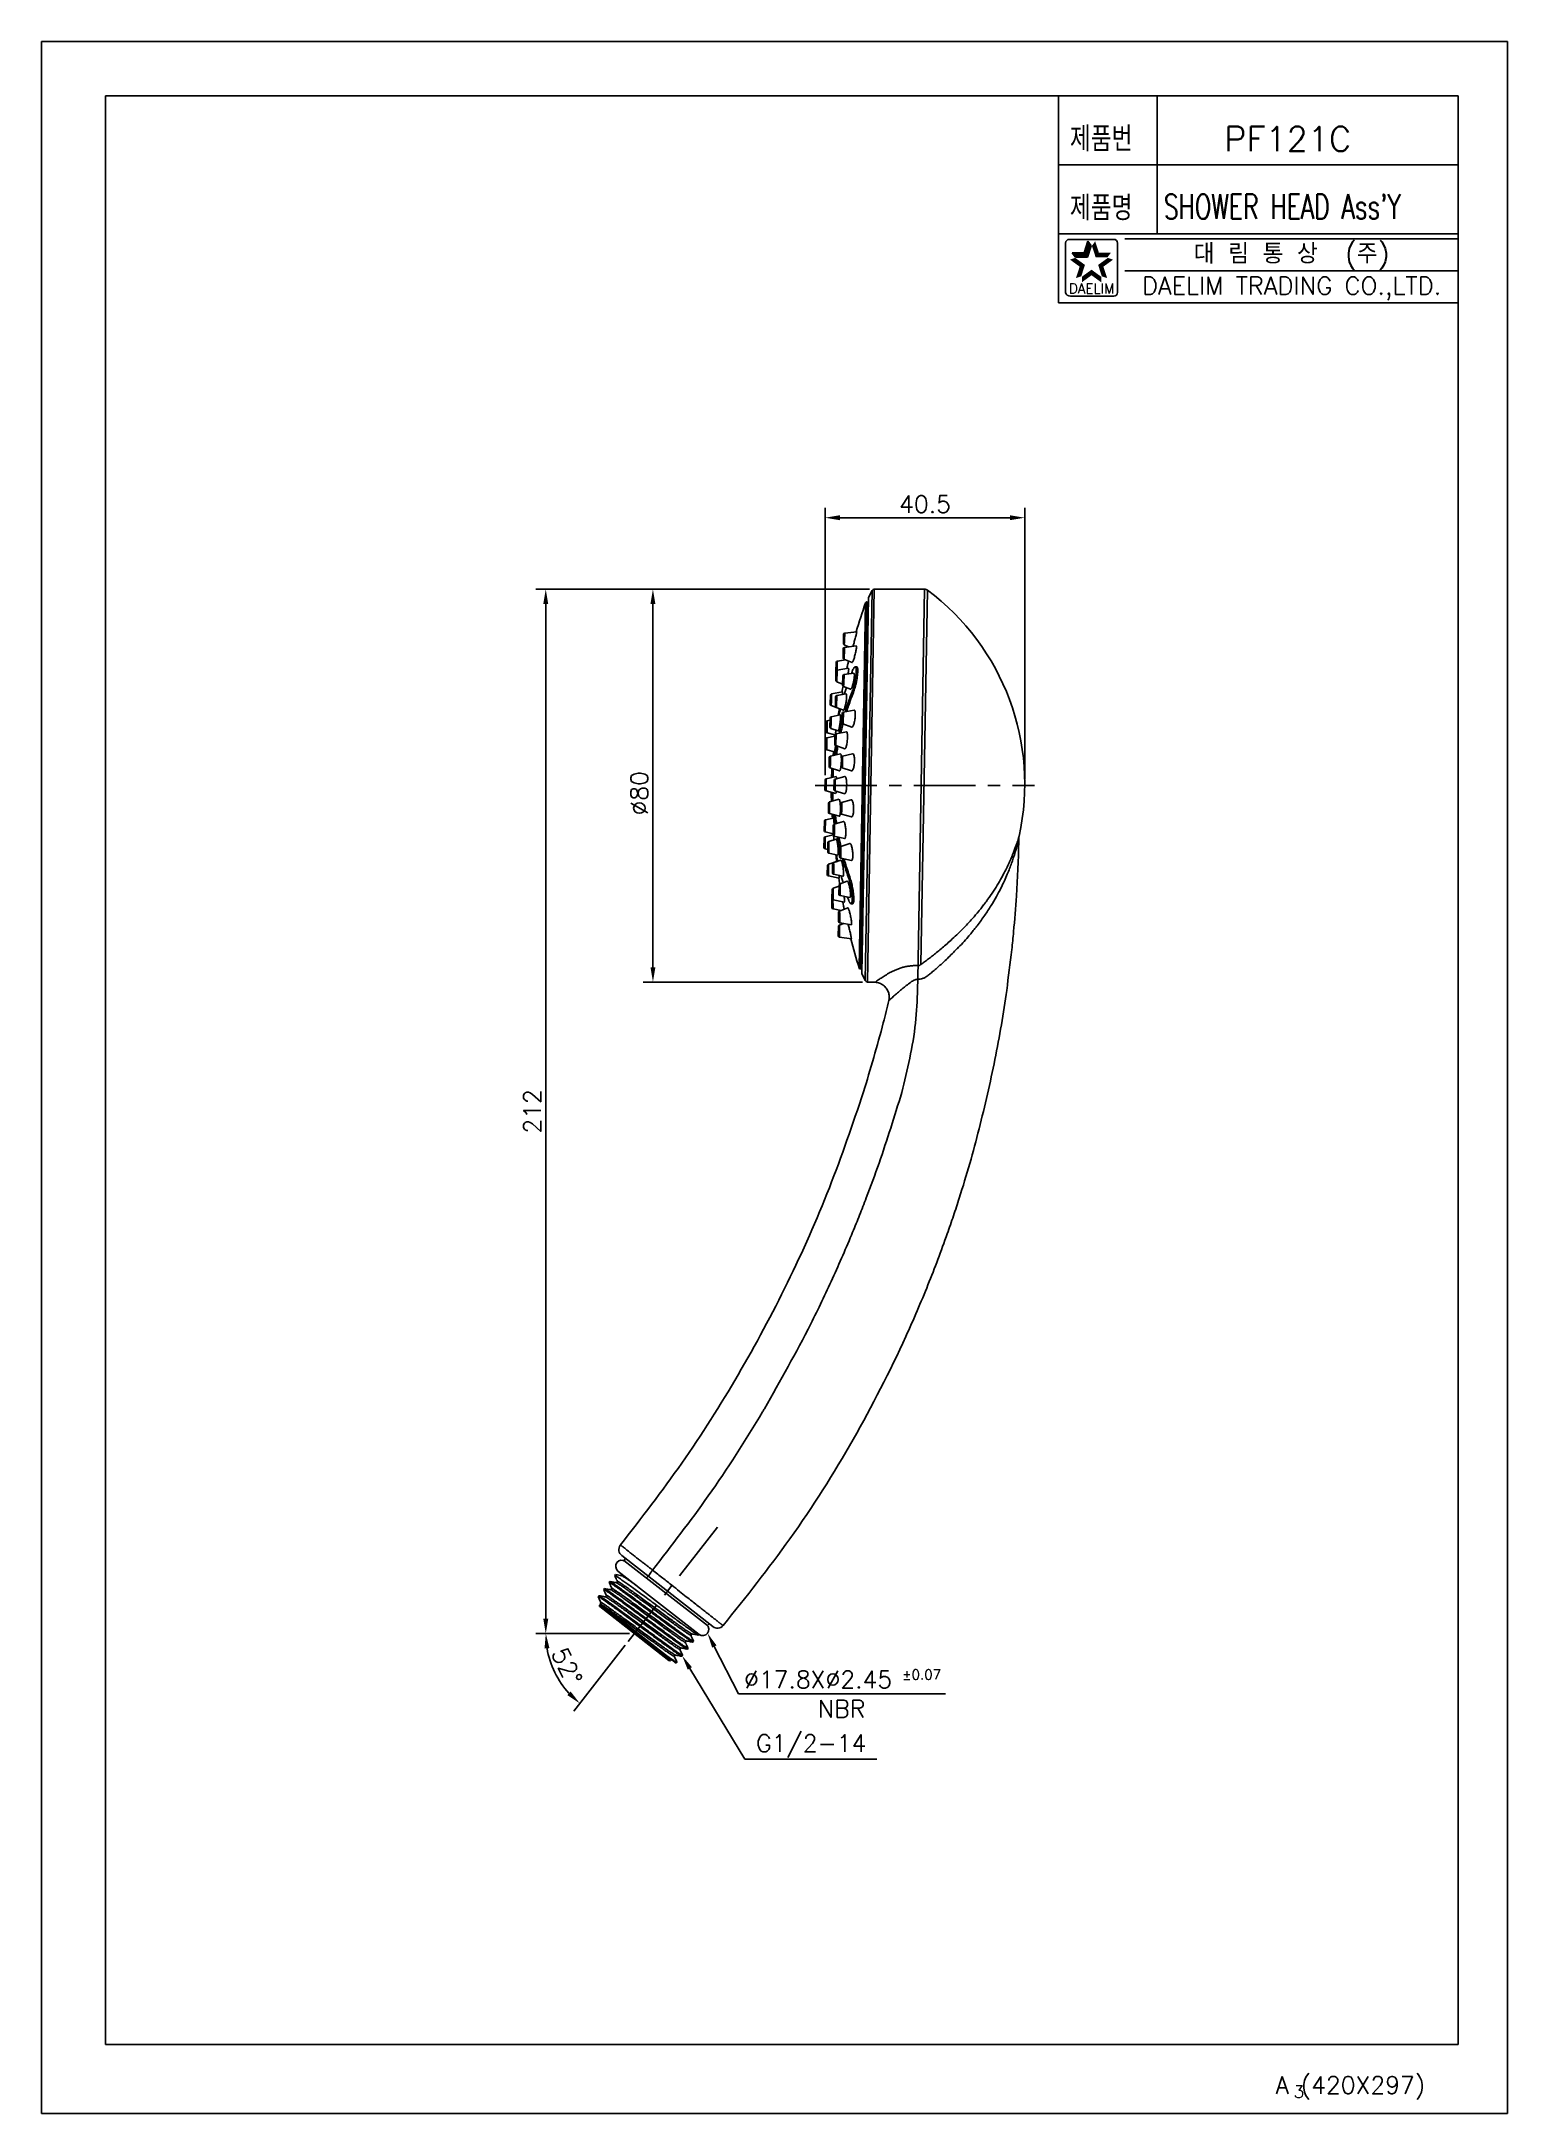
# Model space of a CAD drawing. Extents: x 513 to 810, y 1130 to 1550.
import ezdxf
from ezdxf import colors
from ezdxf.entities.mleader import LeaderData, LeaderLine
from ezdxf.enums import TextEntityAlignment as Align
from ezdxf.math import Vec2, Vec3

# ---------------------------------------------------------------- set-up
doc = ezdxf.new("R2010")
doc.units = 0
doc.header["$LTSCALE"] = 10
doc.header["$MEASUREMENT"] = 0
doc.linetypes.add('CENTER', pattern=[2, 1.25, -0.25, 0.25, -0.25])
doc.layers.get('0').update_dxf_attribs({"color": 2, "linetype": 'CONTINUOUS'})
for name, color, linetype in [('CL', 1, 'CENTER'), ('D', 2, 'CONTINUOUS'), ('TXT', 4, 'CONTINUOUS')]:
    doc.layers.add(name, color=color, linetype=linetype)
doc.styles.add('GHS', font='ROMANS.shx', dxfattribs={"bigfont": 'GHS.shx'})
doc.styles.add('ROMANS', font='ROMANS')
doc.styles.get("Standard").update_dxf_attribs({"font": 'ISOCP'})

msp = doc.modelspace()

# ---------------------------------------------------------------- texts
at = {"color": 7, "linetype": 'Continuous'}
for s, height, style, p in [('대 림 통 상  (주)', 4, 'GHS', (766.5582232471297, 1506.462698460311)), ('DAELIM TRADING CO.,LTD.', 3.6, 'ROMANS', (766.5582232471297, 1499.69535365159))]:
    msp.add_text(s, height=height, dxfattribs=dict(at, style=style)).set_placement(p, align=Align.MIDDLE)
at = {"color": 2, "linetype": 'Continuous', "style": 'ROMANS'}
msp.add_text('DAELIM', height=2, dxfattribs=at).set_placement((726.0253692243823, 1498.702128239443), align=Align.CENTER)
at = {"color": 7, "style": 'GHS'}
for s, height, p in [('A (420X297)', 3.5, (763.3117251155363, 1133.79450670908)), ('3', 2.5, (766.9654072303783, 1132.962531543753))]:
    msp.add_text(s, height=height, dxfattribs=at).set_placement(p)
at = {"attachment_point": 5, "style": 'GHS'}
for s, insert, char_height in [('%%C17.8X%%C2.45', (670.6380993579003, 1217.750328037745), 3.5), ('%%p0.07', (691.6121911835214, 1218.741875082846), 2), ('NBR', (675.4001701501036, 1211.823512356823), 3.5), ('G1/2-14', (669.2452137470043, 1204.245318733194), 3.5)]:
    msp.add_mtext(s, dxfattribs=dict(at, insert=insert, char_height=char_height))
at = {"layer": 'D', "style": 'GHS'}
for s, width, p in [('제품번', 0.8, (721.6382423329233, 1527.496992100695)), ('제품명', 0.8, (721.6382423329233, 1513.496992100695)), ("SHOWER HEAD Ass'Y", 0.7, (740.6719814511962, 1513.786890500472))]:
    msp.add_text(s, height=5, dxfattribs=dict(at, width=width)).set_placement(p)
msp.add_text('PF121C', height=5, dxfattribs=at).set_placement((752.9109421982139, 1527.496992100695))
at = {"layer": 'D', "insert": (692.2904937461162, 1455.979532529414), "char_height": 3.5, "attachment_point": 5, "style": 'GHS'}
msp.add_mtext('\\A1;40.5', dxfattribs=at)
at = {"layer": 'D', "char_height": 3.5, "attachment_point": 5, "style": 'GHS'}
for s, insert, rotation in [('\\A1;%%C80', (634.4194608979232, 1397.374355503991), 89.99999999999999), ('\\A1;212', (612.7110742928779, 1332.901258727506), 89.99999999999999), ('\\A1;52°', (619.7490672759116, 1220.391685778603), 295.9999999999997)]:
    msp.add_mtext(s, dxfattribs=dict(at, insert=insert, rotation=rotation))

# ---------------------------------------------------------------- blocks, each defined once
blk = doc.blocks.new('BORDER')
for p, q in [((1.00000000000004, 1.00000000000004), (0, 1.00000000000004)), ((0, 1.00000000000004), (0, 0)), ((1.00000000000004, 0), (1.00000000000004, 1.00000000000004)), ((0, 0), (1.00000000000004, 0))]:
    blk.add_line(p, q)

# ---------------------------------------------------------------- linework, layer by layer
at = {"color": 7}
for p, q in [((719.2978788687979, 1538.767602976136), (719.2978788687979, 1496.767602976136)), ((739.2978788687979, 1538.767602976136), (739.2978788687979, 1510.767602976136)), ((719.2978788687979, 1524.767602976136), (800.2978788687979, 1524.767602976136)), ((719.2978788687979, 1510.767602976136), (800.2978788687979, 1510.767602976136)), ((719.2978788687979, 1496.767602976136), (800.2978788687979, 1496.767602976136))]:
    msp.add_line(p, q, dxfattribs=at)
at = {"color": 2, "linetype": 'Continuous'}
for p, q in [((720.7753692243823, 1498.90212823944), (720.7753692243823, 1508.90212823944)), ((721.5253692243823, 1509.65212823944), (730.5253692243823, 1509.65212823944)), ((731.2753692243823, 1508.90212823944), (731.2753692243823, 1498.90212823944)), ((732.7978788687979, 1509.767602976136), (800.2978788687979, 1509.767602976136)), ((732.7978788687979, 1503.267602976136), (800.2978788687979, 1503.267602976136)), ((730.5253692243823, 1498.15212823944), (721.7753692243823, 1498.15212823944))]:
    msp.add_line(p, q, dxfattribs=at)
at = {"color": 2}
for p, q in [((724.5370173298452, 1506.950668878382), (725.2863869186585, 1509.256991325133)), ((725.2021184782279, 1506.035235682464), (725.9514880670431, 1508.341558129215)), ((725.9514880670431, 1508.341558129215), (725.2863869186585, 1509.256991325133)), ((722.7771075485543, 1506.035235682464), (722.1120064001716, 1506.950668878382)), ((722.1120064001716, 1506.950668878382), (724.5370173298452, 1506.950668878382)), ((722.7771075485543, 1506.035235682464), (725.2021184782279, 1506.035235682464))]:
    msp.add_line(p, q, dxfattribs=at)
at = {"color": 7, "linetype": 'Continuous'}
for p, q in [((680.8223982216073, 1437.057223738445), (679.492175798332, 1360.848832414021)), ((680.1930076110098, 1359.395021708996), (681.573540361029, 1438.485690140091)), ((680.6240052108428, 1359.116448374189), (682.0139974760998, 1438.749052174516)), ((680.8223982216073, 1437.057223738445), (681.573540361029, 1438.485690140091)), ((682.0139974760998, 1438.749052174516), (692.1921331526255, 1438.749052178432)), ((690.8119108128001, 1359.676167388101), (692.1921331526255, 1438.749052178432)), ((692.7723148029957, 1438.55097348764), (691.4481456019962, 1362.689363438031)), ((680.2346096718704, 1435.951791650592), (678.9433243433489, 1361.974104627186)), ((680.5228879823135, 1436.152313088409), (679.224428940714, 1361.763644570676)), ((680.8065165307694, 1436.147362335098), (680.5228879763088, 1436.1523130931)), ((675.7448720506202, 1427.734506752488), (675.776733245598, 1429.559833230015)), ((676.0436692731287, 1429.838107891051), (676.0434349880541, 1429.852723559178)), ((676.044668291752, 1429.852861255428), (678.4507706496456, 1430.121494133603)), ((678.4582699293987, 1430.099606515829), (678.4524338538549, 1430.121679821529)), ((674.2470403985035, 1422.081315513132), (674.2785329693156, 1423.885523730855)), ((674.5354797222881, 1424.177189257972), (676.1969462665443, 1424.417860588777)), ((675.6943153036812, 1424.838112527834), (675.7261107748648, 1426.659674082283)), ((675.8738845237501, 1424.557919326079), (677.5031784511871, 1423.851562572598)), ((675.920751457998, 1427.456110725909), (676.8125388332496, 1427.055774343061)), ((675.9897255192832, 1426.952364644991), (678.3534187453549, 1427.249429363674)), ((674.215274644378, 1420.261456444551), (674.2467338401766, 1422.063752866625)), ((674.4030192912114, 1419.977810207224), (675.6011134643495, 1419.498582870484)), ((674.5021059138071, 1422.355364058046), (676.8010228707026, 1422.707496905189)), ((675.5981365555726, 1419.328035912266), (675.6298356622383, 1421.144076434471)), ((675.8852887995267, 1421.435609738794), (677.8511508409333, 1421.735395932624)), ((678.1438664678742, 1423.028260619791), (678.4554880668948, 1423.022821248823)), ((673.091434048175, 1415.433228287972), (673.1228631485021, 1417.233800104956)), ((673.368368090486, 1417.483143264499), (673.3683682045457, 1417.523558746055)), ((675.573949525362, 1417.930665376601), (673.3685475448906, 1417.523591856946)), ((674.1247974620019, 1415.078022214269), (674.1561937094491, 1416.876712026825)), ((674.4044082844757, 1417.167073211612), (676.315231962667, 1417.505194922233)), ((675.582545860881, 1417.871303273313), (675.5739989461222, 1417.930674495591)), ((675.784855994204, 1419.04485848399), (677.1958217443294, 1418.474186187555)), ((677.4619538116308, 1417.81378789976), (677.7719459345817, 1417.808376961095)), ((672.2144088121709, 1409.902962045871), (672.2472317666316, 1411.783387799923)), ((672.4466351349338, 1410.032641548759), (672.4822164540726, 1412.071032510878)), ((673.0348866718455, 1412.193631255852), (672.4822164540726, 1412.071032510878)), ((673.010764542485, 1410.811675144231), (673.0421537956704, 1412.609964188014)), ((675.1099304048828, 1413.27089254599), (673.2826126930759, 1412.898857262641)), ((675.0120913878509, 1414.51252229697), (673.287670187839, 1415.146514451208)), ((674.3189612698222, 1414.791932396933), (675.785919664439, 1414.242423917018)), ((675.4657395260097, 1411.743015090667), (675.4973424748368, 1413.553546603251)), ((675.6625019258458, 1411.456010165777), (677.4495640469404, 1410.804088651406)), ((675.7417150584306, 1413.843147563202), (677.9143896143994, 1414.255268680082)), ((672.1543482258983, 1406.462093365188), (672.1871676033757, 1408.34231414601)), ((672.3791471213792, 1406.166321113456), (672.4085846673643, 1407.852965965656)), ((672.4085846673643, 1407.852965965656), (672.4109626020481, 1407.989001558005)), ((672.4109626020481, 1407.989001558005), (672.4221518624204, 1408.630060851523)), ((674.018428747107, 1408.984162690575), (672.4221518303325, 1408.630060847583)), ((672.4392116966826, 1409.607291712224), (672.442613634955, 1409.80251659856)), ((674.040947919548, 1409.192834392858), (672.4392116966826, 1409.607291712224)), ((672.442613634955, 1409.80251659856), (672.4466351349338, 1410.032641548759)), ((674.7033628284419, 1410.004583661843), (673.2118466593483, 1410.523090922748)), ((673.9893723295011, 1407.319521879336), (674.020705619959, 1409.114604799025)), ((674.1934477573789, 1407.029998950797), (676.0452317565127, 1406.406126384818)), ((674.2583810720546, 1409.402877198017), (676.373722111819, 1409.852980473154)), ((673.9402295636387, 1405.762383169603), (672.3791470986739, 1406.166321121525)), ((672.8710244048211, 1402.805968487983), (672.9023767073163, 1404.60214044276)), ((675.1613243185484, 1405.369077733932), (673.133406535906, 1404.889009507061)), ((673.7539069266236, 1405.035900338868), (673.7671860241271, 1405.796659492239)), ((674.069663320973, 1405.25011329208), (674.3711693072892, 1405.244850481012)), ((675.3100704376684, 1402.824738954658), (675.3416140008571, 1404.631868416626)), ((675.5732987987813, 1404.918763158867), (677.6217110087255, 1405.397706485343)), ((672.0093430399827, 1398.154751626834), (672.0421635864936, 1400.035039551196)), ((672.234145296627, 1397.859081454954), (672.2771500480058, 1400.322821948867)), ((674.2674813123472, 1400.764336803045), (672.2771498995751, 1400.322821919785)), ((674.9667085490246, 1401.923743080202), (673.0811452759506, 1402.514358206671)), ((673.6770603652444, 1400.633363820288), (673.7064742907223, 1402.318486350999)), ((673.8296065549539, 1398.166546473882), (673.8609090288455, 1399.959864061306)), ((674.0866526663135, 1400.245439322306), (676.0778340754423, 1400.7540308268)), ((675.5188397783336, 1402.533674477776), (677.421717141124, 1401.927158426907)), ((674.2078561977951, 1397.348373809128), (672.2341451510126, 1397.859081491361)), ((672.7096449548374, 1393.560545735248), (672.7409973681865, 1395.356724082262)), ((674.8659757621674, 1396.16521123299), (672.9611657085838, 1395.640820771509)), ((673.5929511462853, 1395.814750062966), (673.6223650717629, 1397.499872593677)), ((674.0452478046393, 1397.873265747211), (676.0174523190296, 1397.295497042648)), ((675.1463588897595, 1393.445710772316), (675.1779024818818, 1395.252841855565)), ((675.3967020509019, 1395.536442212303), (677.3195883099638, 1396.076179603647)), ((671.8643415918923, 1389.847624560683), (671.8971606322993, 1391.727825936238)), ((672.089136570022, 1389.55184358189), (672.132141278372, 1392.015581508213)), ((673.7063676724588, 1392.36479188396), (672.1321412890682, 1392.015581509527)), ((674.9404505539442, 1392.715243555243), (672.9305195050874, 1393.2657934019)), ((673.5322394128805, 1392.336576921728), (673.545518510384, 1393.097336075097)), ((673.669809832515, 1389.011798537978), (673.7011433747452, 1390.806896075276)), ((673.853749662472, 1392.874929910012), (674.1552559034271, 1392.869667103067)), ((673.9152012075292, 1391.089113254605), (675.7876281964691, 1391.64797890964)), ((675.3678932815749, 1393.150905175035), (677.3983367766837, 1392.600766670098)), ((671.8042772617903, 1386.406541212488), (671.8371002115596, 1388.286966960535)), ((672.0290801523065, 1386.110870874149), (672.072084903692, 1388.574611677495)), ((672.5771350551349, 1385.969058903864), (672.0290801523065, 1386.110870874149)), ((673.687308240856, 1388.9329163967), (672.072084903692, 1388.574611677495)), ((673.6720868259829, 1389.142247224436), (672.0891365867226, 1389.551843578512)), ((672.5698681126096, 1385.552735857762), (672.6012570099383, 1387.351004543964)), ((674.3209959313517, 1388.098545381054), (672.8122829041049, 1387.632404111381)), ((673.8972839142098, 1388.715412604912), (675.9956142764356, 1388.19176259638)), ((674.990630311127, 1384.524026585075), (675.0222335235596, 1386.334573237869)), ((675.2288957387595, 1386.614529342562), (677.0376192485351, 1387.203685597487)), ((672.489158584483, 1380.928890050069), (672.5205875579863, 1382.729454587991)), ((674.4722125633527, 1383.582578783715), (672.7267081953125, 1383.009151761639)), ((674.6133179668477, 1384.820036075262), (672.80009519696, 1385.255617688067)), ((673.5343216890974, 1381.249688035528), (673.5657182976611, 1383.048398472314)), ((673.7697539623325, 1383.327529001716), (675.254986798989, 1383.825503450829)), ((675.2247504502693, 1384.226079759536), (677.3817158603315, 1383.738385079347)), ((672.7244002673399, 1380.630740227303), (672.7258120269516, 1380.671130784017)), ((674.9144250484869, 1380.14690905295), (672.7245783535291, 1380.630700875015)), ((673.4437815963279, 1376.062649583551), (673.4752410267913, 1377.864959215124)), ((673.672775832345, 1378.141876705888), (674.8868594429882, 1378.578997243377)), ((673.7722541001899, 1380.950850520528), (675.6701119584618, 1380.546248323334)), ((674.8581372450994, 1376.933503679388), (674.8898363517653, 1378.749544201594)), ((674.9144807928958, 1380.146896734482), (674.9250943844252, 1380.205933541033)), ((676.5163472001441, 1379.547115370004), (675.0863247953648, 1379.026032708701)), ((676.8429509622135, 1380.092892325013), (677.1530515139425, 1380.087479505027)), ((673.4119825990831, 1374.240886178151), (673.443475169895, 1376.045094395876)), ((673.6585938443077, 1373.940431016514), (675.3106489606062, 1373.641921945359)), ((673.6888221713432, 1375.762310944788), (675.9740482220345, 1375.33016179017)), ((676.635848941829, 1374.162288142015), (674.982896030941, 1373.513223223905)), ((677.0574625011259, 1376.265021612723), (675.1032603998149, 1376.633232777772)), ((677.3049596893184, 1374.962727469902), (677.6192075882186, 1374.95724225258)), ((674.711239663053, 1368.517746873149), (674.7431008580309, 1370.343073350676)), ((674.761862132473, 1371.417906031577), (674.7936576036566, 1373.239467586026)), ((675.8338046587778, 1370.984131263321), (674.9285890004346, 1370.615161691744)), ((677.366987449208, 1370.736818275131), (675.0151015340248, 1371.116193741813)), ((674.9675572109359, 1368.215727212667), (674.9683014404577, 1368.230325808106)), ((677.3640464339117, 1367.863105566594), (674.9687849526381, 1368.215546559563)), ((677.3657021465228, 1367.862861951583), (677.3723050209892, 1367.884718130836)), ((679.5080574891697, 1361.758693817366), (679.224428940714, 1361.763644570676)), ((679.492175798332, 1360.848832414021), (680.1930076110098, 1359.395021708996)), ((680.6240052108428, 1359.116448374189), (682.150762072094, 1359.063132851769)), ((690.7784882311739, 1357.761388871919), (690.8119002398626, 1359.675561483032)), ((629.427140584326, 1238.850931311071), (629.5592855957252, 1239.020069212648)), ((629.5592855957252, 1239.020069212648), (629.5803832666393, 1239.023105071851)), ((630.0872360013636, 1239.736421647208), (646.5172602096827, 1226.89987989009)), ((630.8439686973984, 1242.888801004116), (649.3069517565816, 1228.46393771754)), ((631.6113618154177, 1242.289227513308), (631.3001025789911, 1241.897921050165)), ((631.3014099156394, 1241.896899646833), (648.2422726500095, 1228.661247091845)), ((627.1935207544916, 1235.992028300375), (627.3256657658912, 1236.16116620195)), ((627.1956790618208, 1235.970822879638), (627.1935207544916, 1235.992028300375)), ((627.3467634368053, 1236.164202061155), (627.3256657658912, 1236.16116620195)), ((628.3103306717544, 1237.421479808724), (628.4424756831538, 1237.590617710301)), ((628.3124889790836, 1237.400274387989), (628.3103306717544, 1237.421479808724)), ((628.4635733493765, 1237.5936535635), (628.4424756831538, 1237.590617710301)), ((628.87135187798, 1236.19043111205), (628.6612201388675, 1235.921474750915)), ((629.4292988963464, 1238.82972589634), (629.427140584326, 1238.850931311071)), ((629.9881617952426, 1237.619882620401), (629.7780300561303, 1237.350926259264)), ((631.0525491745327, 1238.982236339933), (630.8948399733931, 1238.780377767615)), ((636.1783956901843, 1238.721089869003), (635.8705649520534, 1238.327084491601)), ((626.076710837229, 1234.562576792023), (626.2088558486284, 1234.731714693599)), ((626.0788691445582, 1234.541371371287), (626.076710837229, 1234.562576792023)), ((626.2299535195425, 1234.734750552804), (626.2088558486284, 1234.731714693599)), ((626.3599738134117, 1232.813586855663), (626.5446722572285, 1233.049990083304)), ((626.3599738134117, 1232.813586855663), (640.7017695316388, 1221.608548002717)), ((626.3944436688575, 1232.532852411589), (640.4210350875646, 1221.574078147271)), ((626.6377320481458, 1233.331528101352), (626.4658711853508, 1233.111556228116)), ((641.9108212029353, 1221.044638777263), (626.4659352969129, 1233.111506138674)), ((627.7545419654084, 1234.760979609703), (627.5444102262961, 1234.492023248568)), ((644.830483099634, 1226.730633468424), (645.0406148434377, 1226.999589835565)), ((646.376169352463, 1226.759898558664), (646.3550715455001, 1226.756862525325)), ((646.3761692164144, 1226.759898384528), (646.4975599410791, 1226.915271426789)), ((648.242333783269, 1228.661199329309), (648.546726143331, 1229.057891062074)), ((641.4800533525372, 1222.442278949377), (641.6901850963409, 1222.711235316518)), ((642.5968632698, 1223.871730457728), (642.8069950136037, 1224.140686824868)), ((643.0046417984031, 1222.468508006278), (643.025739464626, 1222.471543859476)), ((643.025739464626, 1222.471543859476), (643.1578844760254, 1222.640681761054)), ((643.1557261686962, 1222.661887181789), (643.1578844760254, 1222.640681761054)), ((643.7136731823712, 1225.301181960075), (643.9238049261749, 1225.570138327214)), ((644.1214517109747, 1223.897959508623), (644.1425493818888, 1223.900995367828)), ((644.1425493818888, 1223.900995367828), (644.274694393288, 1224.070133269403)), ((644.272536085959, 1224.09133869014), (644.274694393288, 1224.070133269403)), ((645.2382616282373, 1225.327411016974), (645.2593592991514, 1225.330446876177)), ((645.2593592991514, 1225.330446876177), (645.3915043105508, 1225.499584777754)), ((645.3893460032216, 1225.520790198489), (645.3915043105508, 1225.499584777754)), ((640.7017695316388, 1221.608548002717), (640.8864679754556, 1221.844951230358)), ((641.9108819518976, 1221.044591314971), (642.041074563454, 1221.211230258707)), ((642.0410742162949, 1221.211229814363), (642.0389162514334, 1221.232435673438))]:
    msp.add_line(p, q, dxfattribs=at)
at = {"color": 2, "linetype": 'Continuous'}
for centre, radius, start, end in [((721.5253692243823, 1508.90212823944), 0.75, 90, 180), ((730.5253692243823, 1508.90212823944), 0.75, 0, 90), ((721.6503692243823, 1499.02712823944), 0.8838834764831844, 188.1301023541679, 278.1301023541122), ((730.5253692243823, 1498.90212823944), 0.75, 270, 0)]:
    msp.add_arc(centre, radius, start, end, dxfattribs=at)
at = {"color": 7, "linetype": 'Continuous'}
for centre, radius, start, end in [((682.0139974801946, 1438.249052174823), 0.50000000076, 90.00000000149815, 151.7528445892971), ((692.1746807478951, 1437.74920447921), 1.00000000152, 53.29936339559759, 88.99999999999824), ((663.4733052382753, 1399.244248055867), 49.02499999908001, 347.574384352493, 53.29936339559759), ((790.1444386424487, 1397.340430489242), 116.49466818876, 160.6436070401154, 163.6519246814982), ((680.51765225489, 1435.852358783333), 0.30000000198, 88.99999999999824, 160.6436249764933), ((676.0766871309311, 1429.554573288275), 0.30000000198, 96.3707623266044, 178.9999999872032), ((674.5784864076657, 1423.880238116586), 0.30000000198, 98.24070659260059, 178.990470189008), ((675.9942667115465, 1424.832710768692), 0.30000000198, 179.0000000046889, 246.5608319472139), ((676.0260673930056, 1426.654570679137), 0.30000000198, 97.16261688370986, 178.9999999958027), ((676.0448260189974, 1427.729251484128), 0.30000000198, 179.0000000158943, 245.8242778244079), ((674.5152257786797, 1420.256038963113), 0.30000000198, 179.0000000083893, 248.1990955299078), ((674.5466912232062, 1422.0586934152), 0.30000000198, 98.70882910920359, 178.999999992389), ((675.9297914959534, 1421.1389280892), 0.30000000198, 98.67036450571094, 178.9999999966887), ((673.3913887896997, 1415.428017080918), 0.30000000198, 179.0000000003109, 249.814032098812), ((673.4228171125601, 1417.228544694922), 0.30000000198, 100.4578437804031, 178.999999996402), ((674.4561496233919, 1416.871568289443), 0.30000000198, 100.0344243198007, 178.9999999990862), ((790.1444386424487, 1397.340430489242), 116.49466818876, 169.2445214524963, 169.8118295526835), ((675.8980887035223, 1419.322676538356), 0.30000000198, 179.0000000015096, 247.9793441259084), ((672.5471860717066, 1411.778152072499), 0.30000000198, 102.5073823482848, 178.9999999999983), ((673.3421095474719, 1412.604811381218), 0.30000000198, 101.5087647968945, 178.999999999894), ((674.4247495967979, 1415.072662019022), 0.30000000198, 179.0000000009885, 249.4644046934195), ((790.1444386424487, 1397.340430489242), 116.49466818876, 171.4998697716881, 172.1778094305957), ((675.7656925433043, 1411.737705272779), 0.30000000198, 179.0000000046107, 249.9574613601932), ((675.7972972887094, 1413.548340068263), 0.30000000198, 100.7396472976031, 178.999999994604), ((672.4871236986314, 1408.337180913552), 0.30000000198, 102.5078213537088, 178.9999999999983), ((672.5143631219375, 1409.897726324452), 0.30000000198, 178.9999999999983, 255.4926177630992), ((673.3107170438539, 1410.806336236174), 0.30000000198, 178.9999999999983, 250.8311513969943), ((674.2893265513358, 1407.31428108222), 0.30000000198, 179.000000001197, 251.3794760442084), ((674.3206604067664, 1409.109396273838), 0.30000000198, 102.0116000213053, 178.9999999990862), ((672.454300744171, 1406.4567551595), 0.30000000198, 178.9999999999983, 255.4921786462978), ((673.1709766653034, 1402.800615050512), 0.30000000198, 179.0000000001025, 252.6074909682964), ((673.202332917745, 1404.597013744213), 0.30000000198, 103.3194605523943, 178.999999999894), ((738.2904093892503, 1397.938310647078), 64.99999999973998, 173.0560872552009, 173.7373603570901), ((674.0649855202405, 1405.76039018919), 0.30000000198, 169.3694679301911, 173.0560872552009), ((675.6100243695978, 1402.819481684091), 0.30000000198, 179.0000000030993, 252.3203342147089), ((675.6415683029268, 1404.626632536832), 0.30000000198, 103.159000401892, 178.9999999948906), ((672.3421202995187, 1400.029941653462), 0.30000000198, 102.5075345091954, 178.9999999999983), ((738.2904093892503, 1397.938310647078), 64.99999999973998, 176.08041247301, 177.6761304993078), ((674.1608653533235, 1399.954743994248), 0.30000000198, 104.3294177554031, 178.9999999993989), ((672.3092973437447, 1398.149515910106), 0.30000000198, 178.9999999999983, 255.4924654907951), ((673.040953814228, 1395.351611027618), 0.30000000198, 105.3917201326856, 178.9999999997115), ((738.2904093892503, 1397.938310647078), 64.99999999973998, 180.3248453897109, 181.9190089931106), ((674.1295588449457, 1398.161195227768), 0.30000000198, 179.0000000003109, 253.6716341042914), ((675.4778571136833, 1395.247624468128), 0.30000000198, 105.6776629074897, 178.9999999973141), ((672.1971168990926, 1391.722702404068), 0.30000000198, 102.5085532874022, 178.9999999999983), ((673.009597291797, 1393.555197024637), 0.30000000198, 179.0000000003109, 254.6802695439887), ((738.2904093892503, 1397.938310647078), 64.99999999973998, 184.2627914851032, 184.9439127448034), ((674.0010978177193, 1390.80166780199), 0.30000000198, 106.6201990370934, 178.9999999973923), ((675.4463132175606, 1393.440475965119), 0.30000000198, 179.0000000010927, 254.8388464284986), ((672.1042315668653, 1386.401305485064), 0.30000000198, 178.9999999999983, 255.4926176517052), ((672.1370545213263, 1388.281731239116), 0.30000000198, 102.5073822369138, 178.9999999999983), ((672.1642939446322, 1389.842276650016), 0.30000000198, 178.9999999999983, 255.4914467125925), ((672.901213399419, 1387.34588792663), 0.30000000198, 107.1695193077975, 178.999999999894), ((673.9697636092487, 1389.00653231828), 0.30000000198, 179.0000000024999, 255.9888294764025), ((675.3221889266401, 1386.329400280656), 0.30000000198, 108.0408481371933, 178.999999999894), ((672.8205415628186, 1382.724201631269), 0.30000000198, 108.1865732780105, 178.9999999997115), ((672.8698207190034, 1385.547402814652), 0.30000000198, 179.0000000001025, 256.4922531577049), ((673.8656744834752, 1383.04327029416), 0.30000000198, 108.5345703183122, 178.9999999996073), ((790.1337162847922, 1396.726147078805), 116.49466818876, 185.8221905694152, 186.5001302283042), ((675.2905842479372, 1384.518769407395), 0.30000000198, 178.9999999999983, 257.2583736836124), ((672.7891133200028, 1380.923678847706), 0.30000000198, 179.0000000003109, 257.5420297992038), ((673.7751983417988, 1377.859895542739), 0.30000000198, 109.8012719929978, 178.999999996793), ((673.8342746490864, 1381.24437492629), 0.30000000198, 179.0000000003891, 257.9641252853123), ((790.1337162847922, 1396.726147078805), 116.49466818876, 188.1881606409, 188.7554785474936), ((675.1897929411621, 1378.74443926405), 0.30000000198, 110.0211450711981, 178.9999999960894), ((673.711937775575, 1374.235700343578), 0.30000000198, 179.0095298109959, 259.759293407409), ((673.7434286561611, 1376.039811751515), 0.30000000198, 175.7110704468092, 178.9910557868136), ((673.7437330175294, 1376.057248423195), 0.30000000198, 179.0000000029951, 259.291180190602), ((675.0936148527137, 1373.23440002951), 0.30000000198, 111.4382244007929, 178.9999999827993), ((675.1580900309177, 1376.928180581822), 0.30000000198, 179.0000000033077, 259.3296356007983), ((675.0430551927911, 1370.337839282626), 0.30000000198, 112.1743769123192, 178.9999999935095), ((675.0618140921572, 1371.412535723029), 0.30000000198, 179.0000000151907, 260.8364508282958), ((675.0111947006915, 1368.512552840599), 0.30000000198, 179.0000000059136, 261.6296657295919), ((790.1337162847922, 1396.726147078805), 116.49466818876, 194.3480753184877, 197.356392959899), ((679.229664662133, 1362.063598880443), 0.30000000198, 197.3563750233906, 268.9999999999982), ((680.6414549616384, 1359.616143789485), 0.50000000076, 206.2471554118019, 267.9999999984973), ((630.841421308638, 1240.701734820376), 1.225, 51.99999999999462, 231.9999999999946), ((626.5175759631718, 1232.690454561349), 0.19999999878, 141.9999999999852, 231.9999999999946), ((647.2714455169566, 1227.865193063258), 1.225, 231.9999999999946, 51.99999999999462), ((650.2304438568856, 1229.645953938882), 1.50000000228, 232.0000053514143, 319.9015179084961), ((640.5441673818789, 1221.731680297032), 0.19999999878, 231.9999999999946, 321.9999999999852)]:
    msp.add_arc(centre, radius, start, end, dxfattribs=at)
for points in [[(675.939611076748, 1427.736664798051), (675.9534192152105, 1427.99168165629), (675.9696402097793, 1428.300385421738)], [(675.9696402097793, 1428.300385421738), (675.9870074442565, 1428.637851761204), (676.004119729899, 1428.976798330363), (676.0107896657357, 1429.111176834689)], [(676.0107896657357, 1429.111176834689), (676.0195481918806, 1429.289693338795), (676.0313039238208, 1429.536702848144)], [(676.0313039238208, 1429.536702848144), (676.0318069056209, 1429.547708157099)], [(676.0318069056209, 1429.547708157099), (676.0319485173143, 1429.550816469497), (676.0402142616153, 1429.738250017089), (676.0436692731289, 1429.838107891051)], [(677.6859287186685, 1427.163208827453), (677.7337062245517, 1427.328948682756), (677.8444728684608, 1427.692730747863), (677.9663382122515, 1428.111688347871), (678.0913957277987, 1428.559406268575), (678.2094842310573, 1429.000054314551), (678.3109875757832, 1429.397733502585), (678.3892182701279, 1429.725879869903)], [(678.3892182701279, 1429.725879869903), (678.4400330007429, 1429.967616313307)], [(678.4400330007429, 1429.967616313307), (678.4582699293987, 1430.099606515829)], [(674.5028874850464, 1423.430694542078), (674.50510393596, 1423.481849600071), (674.5175101095499, 1423.767150878354), (674.5222118340714, 1423.874871878094)], [(674.5222118340714, 1423.874871878094), (674.5272159683971, 1423.989188523072)], [(674.5272159683971, 1423.989188523072), (674.5333729648369, 1424.12931191822), (674.5354797222881, 1424.177189257972)], [(675.8785590836947, 1424.560707112766), (675.8856564111152, 1424.645603895079), (675.8980223263416, 1424.817996017097), (675.8987438479696, 1424.82562194058)], [(675.8987438479696, 1424.82562194058), (675.9131910127562, 1425.066413087001)], [(675.9131910127562, 1425.066413087001), (675.9299804312423, 1425.370776295913), (675.9333567424774, 1425.433465183797)], [(675.9219271128118, 1427.463121237349), (675.929272005425, 1427.556315001979), (675.939611076748, 1427.736664798051)], [(675.9333567424774, 1425.433465183797), (675.9470365846914, 1425.706507377517), (675.9629360909314, 1426.046388371052), (675.9699334871966, 1426.207013159295)], [(675.9699334871966, 1426.207013159295), (675.9762964187237, 1426.362509649955), (675.9834016124857, 1426.552877575265)], [(675.9834016124857, 1426.552877575265), (675.9859257259277, 1426.628062142256), (675.9910370240154, 1426.822808410853)], [(675.9910370240154, 1426.822808410853), (675.9912265873859, 1426.931816149722), (675.9864782607767, 1426.946219061298), (675.9849042810572, 1426.948771856329)], [(676.474558479812, 1422.780666053875), (676.5189588824137, 1422.978750420662), (676.6108004954726, 1423.388368343248), (676.6938590737284, 1423.758680680176), (676.7644880021078, 1424.073479119459)], [(676.7644880021078, 1424.073479119459), (676.784597511647, 1424.163092652606)], [(677.5052230948113, 1423.856682621114), (677.5178244521885, 1423.850986636848), (677.5864674030461, 1423.918889933954), (677.6778127171801, 1424.092532322399)], [(677.6778127171801, 1424.092532322399), (677.7871610467378, 1424.364344789424), (677.9079677211894, 1424.720093589037), (678.032585700309, 1425.139527399058), (678.1507914866575, 1425.589831836175), (678.2534987429033, 1426.036680002677), (678.3332570871144, 1426.44712550956), (678.3849802274694, 1426.794369166437)], [(678.4052308585622, 1427.059030026013), (678.3922258396187, 1427.209359701575), (678.3529408948609, 1427.246335252244)], [(678.3849802274694, 1426.794369166437), (678.4051190261603, 1427.054593143823)], [(678.4051190261603, 1427.054593143823), (678.4052308585622, 1427.059030026013)], [(674.4032970089856, 1419.983262935789), (674.4139009354601, 1420.1033599794), (674.4243619255626, 1420.296717745551)], [(674.4243619255626, 1420.296717745551), (674.4253787190655, 1420.319049259647)], [(674.4253787190655, 1420.319049259647), (674.4371305136106, 1420.560402583268), (674.4512010561784, 1420.87314390513)], [(674.4512010561784, 1420.87314390513), (674.4654465093972, 1421.20987698221), (674.4786953835346, 1421.543456767181)], [(674.4563244490239, 1422.342716606164), (674.4569334248445, 1422.357111909802)], [(674.4569334248445, 1422.357111909802), (674.4627035772071, 1422.49330959108)], [(674.4627035772071, 1422.49330959108), (674.4680147585714, 1422.618296411164)], [(674.4680147585714, 1422.618296411164), (674.4765403740432, 1422.818191724165), (674.4910617257026, 1423.156760419266), (674.5028874850464, 1423.430694542078)], [(674.4786953835346, 1421.543456767181), (674.4811035141386, 1421.606832167162)], [(674.4811035141386, 1421.606832167162), (674.4898161225121, 1421.846553000324), (674.4945669641634, 1421.987947563697)], [(674.4945669641634, 1421.987947563697), (674.4966963820707, 1422.055632553712)], [(674.4966963820707, 1422.055632553712), (674.4978366850387, 1422.093439892833)], [(674.4978366850387, 1422.093439892833), (674.502105240344, 1422.265166492304)], [(674.502105240344, 1422.265166492304), (674.5022862441283, 1422.348430891886), (674.5018897762272, 1422.349471431331)], [(675.8308636140737, 1419.578015624108), (675.8443813241752, 1419.825389526436), (675.8522065807888, 1419.983458551608)], [(675.8522065807888, 1419.983458551608), (675.8601708492133, 1420.158969813453), (675.8739507761097, 1420.499131180553), (675.8803556856349, 1420.682607459107)], [(675.8803556856349, 1420.682607459107), (675.8844897651891, 1420.816799582499)], [(675.8909245385373, 1421.087367976384), (675.8927467324072, 1421.289906814012), (675.8898147411619, 1421.408366545264), (675.8823895056819, 1421.432338093956), (675.8818175497913, 1421.43313057711)], [(675.8844897651891, 1420.816799582499), (675.886128521257, 1420.875341299285)], [(675.886128521257, 1420.875341299285), (675.8909245385373, 1421.087367976384)], [(676.445972189161, 1422.653113691926), (676.474558479812, 1422.780666053875)], [(676.6950230894656, 1421.558888391947), (676.7062394504123, 1421.621848110128), (676.7710283980409, 1422.018651212608), (676.8131022283596, 1422.343314608562)], [(676.8192040811173, 1422.69285752397), (676.8024895565416, 1422.695734526484)], [(676.8131022283596, 1422.343314608562), (676.8273110408186, 1422.510500961255)], [(676.8295720827352, 1422.573630320785), (676.8192040811173, 1422.69285752397)], [(676.8273110408186, 1422.510500961255), (676.8295720827352, 1422.573630320785)], [(677.3891484652086, 1421.666988487509), (677.6184647148502, 1422.262893133581)], [(677.3931091061361, 1418.656860014718), (677.5064300792546, 1418.902312586729), (677.6237465711556, 1419.235401700621), (677.7354693311327, 1419.631157431082), (677.8331022380553, 1420.059840988099), (677.909553882927, 1420.489517210685), (677.9599462661452, 1420.891833532045)], [(678.2717678489541, 1421.071389312016), (678.2126439368262, 1420.673695801467), (678.0976143550429, 1420.04401080303), (677.9595842115918, 1419.422114481031), (677.8029046584606, 1418.825551294381), (677.634838112632, 1418.282157715471), (677.4619538116308, 1417.81378789976)], [(677.6184647148502, 1422.262893133581), (677.7883667683527, 1422.633044946668), (677.9509767845748, 1422.891777814179), (678.094119873095, 1423.016838052061), (678.1469683056307, 1423.022774184068)], [(677.7719459345817, 1417.808376961095), (677.945499132026, 1418.277376464492), (678.1143951626343, 1418.822249902518), (678.2716176639149, 1419.419753626564), (678.410033104979, 1420.042400930882), (678.5253497598374, 1420.673013533648), (678.6117974131937, 1421.287930045305), (678.662154832818, 1421.841428931893), (678.6749596864461, 1422.273359544827), (678.6557636554094, 1422.616829368214), (678.6039976702773, 1422.865050392055), (678.5201875701721, 1423.00060781379), (678.4586127510547, 1423.017344870918)], [(677.9706857436731, 1421.506989051107), (677.9302766728101, 1421.676564700617), (677.8623833740262, 1421.736142365438), (677.8516364914374, 1421.736252277808)], [(677.9599462661452, 1420.891833532045), (677.9766281534667, 1421.116531095891)], [(677.9808206812731, 1421.239159221058), (677.9706857436731, 1421.506989051107)], [(677.9766281534667, 1421.116531095891), (677.9808206812731, 1421.239159221058)], [(678.1469683056307, 1423.022774184068), (678.208324403322, 1423.006093606037), (678.2919118262662, 1422.870613208161), (678.3435347162949, 1422.62251325592), (678.3626878208131, 1422.278869608666), (678.3497255982902, 1421.844068264637), (678.2990101596283, 1421.28787392992)], [(678.2878997137318, 1421.196005994748), (678.2717678489541, 1421.071389312016)], [(678.2990101596283, 1421.28787392992), (678.2878997137318, 1421.196005994748)], [(673.2975674760951, 1415.350654636674), (673.3063092244859, 1415.578514179361)], [(673.3063092244859, 1415.578514179361), (673.3168161667377, 1415.867340851726), (673.3203732860838, 1415.967781571821)], [(673.3203732860838, 1415.967781571821), (673.3282532759374, 1416.193833247621), (673.3397087237254, 1416.531941820347), (673.3472960886868, 1416.762746394347)], [(673.3472960886868, 1416.762746394347), (673.350254128917, 1416.854540146167), (673.3590031280128, 1417.135283963959)], [(673.3590031280128, 1417.135283963959), (673.36082174987, 1417.196370780737)], [(673.36082174987, 1417.196370780737), (673.3652124593596, 1417.350438585424)], [(673.3652124593596, 1417.350438585424), (673.368368090486, 1417.483143264499)], [(674.3561743066582, 1415.329119596224), (674.3669262667429, 1415.565654612958), (674.3731866584633, 1415.716080930715)], [(674.3731866584633, 1415.716080930715), (674.3801310595252, 1415.896708852765), (674.3918609487064, 1416.234704039686), (674.3972599119356, 1416.411422223792)], [(674.3972599119356, 1416.411422223792), (674.4010888104974, 1416.550757905037)], [(674.4010888104974, 1416.550757905037), (674.4025793579367, 1416.609670227124)], [(674.407062756128, 1416.820186348859), (674.4093116612926, 1417.021918924717), (674.4076550196742, 1417.139894846032), (674.4022428070009, 1417.163879621992), (674.4015460424584, 1417.165087166815)], [(674.4025793579367, 1416.609670227124), (674.407062756128, 1416.820186348859)], [(675.5322498590976, 1417.366533077476), (675.5377782484693, 1417.410187047738)], [(675.5377782484693, 1417.410187047738), (675.5700695277214, 1417.693285678631)], [(675.5700695277214, 1417.693285678631), (675.5732084239671, 1417.725069864357)], [(675.5732084239671, 1417.725069864357), (675.5825458608813, 1417.871303273313)], [(675.788469714561, 1419.046835419288), (675.798572566503, 1419.120515146427), (675.8122641027951, 1419.284309906329), (675.8147806187799, 1419.313948148559)], [(675.8147806187799, 1419.313948148559), (675.827955243404, 1419.525756261207)], [(675.827955243404, 1419.525756261207), (675.8308636140737, 1419.578015624108)], [(675.9380473740712, 1414.426784200131), (676.0282862672436, 1414.671912022224), (676.1223309342818, 1415.005243841495), (676.2126468138572, 1415.40296031186), (676.2918728786976, 1415.833349550134), (676.3543310329335, 1416.264745873753), (676.3959301898942, 1416.668050788055)], [(675.9567155452592, 1417.443489827819), (676.0032330457693, 1417.597943338042)], [(676.0032330457693, 1417.597943338042), (676.1189003546376, 1417.975831266413), (676.3814016183435, 1418.803234041398)], [(676.4066570286191, 1417.282555948586), (676.37501880522, 1417.449749928658), (676.3210841050716, 1417.505812746966), (676.3155078871562, 1417.5059517631)], [(677.4619538116308, 1417.81378789976), (676.965852335665, 1416.486392397696), (676.473600580913, 1415.070635778549), (676.391256404133, 1414.822650656792)], [(676.3959301898942, 1416.668050788055), (676.4100075273273, 1416.892363941979)], [(676.4138138562259, 1417.015665172032), (676.4066570286191, 1417.282555948586)], [(676.4100075273273, 1416.892363941979), (676.4138138562259, 1417.015665172032)], [(676.4264762196103, 1413.974415083358), (676.7864736561835, 1415.081506586022), (677.2773683305077, 1416.488789135734), (677.7719459345817, 1417.808376961095)], [(677.1954440982372, 1418.474791138577), (677.2060628247891, 1418.471308140252), (677.2909271763292, 1418.511248539801), (677.3931091061361, 1418.656860014718)], [(673.2400272644234, 1411.065987721359), (673.2483118944228, 1411.295823931744), (673.2531848021986, 1411.441228896772)], [(673.2531848021986, 1411.441228896772), (673.2590001853421, 1411.626606891153), (673.2687498226287, 1411.964674238692), (673.2731399390323, 1412.132553964739)], [(673.2731399390323, 1412.132553964739), (673.2767309912756, 1412.281337310451)], [(673.2767309912756, 1412.281337310451), (673.2781160392587, 1412.34255611006)], [(673.2781160392587, 1412.34255611006), (673.2822819013127, 1412.551268757914)], [(673.2828452416186, 1412.606759022756), (673.2849725552337, 1412.753411490164), (673.2845851229215, 1412.871561002367), (673.2811584678311, 1412.895725038735), (673.2804916835119, 1412.89729863576)], [(673.2822819013127, 1412.551268757914), (673.2828452416186, 1412.606759022756)], [(673.2880459989519, 1415.146479312317), (673.2912912538366, 1415.202638836622), (673.2975674760951, 1415.350654636674)], [(674.3218927789062, 1414.793565465857), (674.329585322314, 1414.866963798445), (674.3405845613079, 1415.029285717769), (674.3430967096924, 1415.066350321121)], [(674.3430967096924, 1415.066350321121), (674.3533727575809, 1415.268563948723)], [(674.3533727575809, 1415.268563948723), (674.3561743066582, 1415.329119596224)], [(674.8125921751034, 1410.185876592214), (674.8802661091961, 1410.428892005619), (674.9516366805317, 1410.761901402732), (675.0210754077161, 1411.162547281423), (675.0823324338844, 1411.595890263219), (675.1311171108964, 1412.030603939586), (675.1514681892475, 1412.260075580919)], [(674.8530819751024, 1413.219208284347), (674.8761169847967, 1413.322004922637)], [(674.8761169847967, 1413.322004922637), (674.9029565402122, 1413.440730836958), (675.1346386818955, 1414.422740996721), (675.148176613091, 1414.477942738662)], [(675.0120395560491, 1414.512659704337), (675.012454623984, 1414.512440046247), (675.0240816642518, 1414.52751586378)], [(675.4049631103371, 1411.526499497572), (675.3239812393017, 1411.222324304015), (675.0613773241641, 1410.188955727898)], [(675.1748981635083, 1413.053231767988), (675.1518510349651, 1413.2186726059), (675.1115586712908, 1413.271165812592), (675.1100571707339, 1413.271318427524)], [(675.1514681892475, 1412.260075580919), (675.1641333798295, 1412.436537016609)], [(675.1641333798295, 1412.436537016609), (675.1683669646782, 1412.506753290096)], [(675.1683669646782, 1412.506753290096), (675.175725845917, 1412.66262108413)], [(675.1791151543987, 1412.786065558174), (675.1748981635083, 1413.053231767988)], [(675.175725845917, 1412.66262108413), (675.1791151543987, 1412.786065558174)], [(675.2274379860635, 1409.609951314175), (675.3711189548674, 1410.20751664982), (675.635275979095, 1411.242606924252), (675.6901062879681, 1411.448374010861)], [(675.4637775883157, 1411.743549863058), (675.4049631103371, 1411.526499497572)], [(675.6645715336908, 1411.457222416417), (675.6648042876018, 1411.456943463808), (675.6767386253064, 1411.520064657362), (675.6909187539954, 1411.674941875665), (675.6948659642808, 1411.728059158266)], [(675.6948659642808, 1411.728059158266), (675.7062024183642, 1411.909127061771), (675.721311698863, 1412.203735987034)], [(675.721311698863, 1412.203735987034), (675.7222171436313, 1412.223611336662)], [(675.7222171436313, 1412.223611336662), (675.7239854523282, 1412.263198085721)], [(675.7239854523282, 1412.263198085721), (675.7330006358907, 1412.483002756983)], [(675.7330006358907, 1412.483002756983), (675.734929839545, 1412.534627640331)], [(675.734929839545, 1412.534627640331), (675.7458356133734, 1412.873308538471), (675.7531315286878, 1413.193211452359)], [(675.754893599915, 1413.555147303644), (675.7549223381659, 1413.680388978982), (675.7493121606938, 1413.808339458132), (675.7400291053495, 1413.841830146715)], [(675.7531315286878, 1413.193211452359), (675.7562403178315, 1413.469462001292)], [(675.7562403178315, 1413.469462001292), (675.754893599915, 1413.555147303644)], [(675.7856061227126, 1414.242509299994), (675.790797673674, 1414.241049792113), (675.8574123611238, 1414.281678913962), (675.9380473740712, 1414.426784200131)], [(676.391256404133, 1414.822650656792), (676.0987384711316, 1413.912082594966)], [(677.667723153022, 1410.95649133569), (677.7893005417063, 1411.201730154439), (677.9055859206751, 1411.542014251221), (678.0076447246522, 1411.951712726802), (678.0880623591781, 1412.399929046069), (678.1416975726352, 1412.856715072461)], [(678.1154961245797, 1413.971424818445), (678.0464002541898, 1414.170699065153), (677.9529818550614, 1414.25490975018), (677.9155140390619, 1414.253572108125)], [(678.1648691143205, 1413.290684999464), (678.1559158652094, 1413.671170398127), (678.1154961245797, 1413.971424818445)], [(678.1416975726352, 1412.856715072461), (678.1624773145306, 1413.197527840711)], [(678.1624773145306, 1413.197527840711), (678.1648691143205, 1413.290684999464)], [(673.2139916694496, 1410.524426492309), (673.2193750921847, 1410.598061481541), (673.2276705340441, 1410.760191458374), (673.2298200510888, 1410.802588799238)], [(673.2298200510888, 1410.802588799238), (673.2375794275977, 1410.999133423841)], [(673.2375794275977, 1410.999133423841), (673.2400272644234, 1411.065987721359)], [(674.1124510473999, 1406.58340642047), (674.1509667497226, 1406.905628622417), (674.1646727463519, 1407.03283061746)], [(674.1197994981828, 1409.330498158319), (674.1333912772311, 1409.420828832886)], [(674.1333912772311, 1409.420828832886), (674.1436134334988, 1409.486712388654)], [(674.1436134334988, 1409.486712388654), (674.2535460773863, 1410.160633566744)], [(674.1928042544587, 1407.030676242743), (674.2016005495536, 1407.066899963668), (674.2124702601013, 1407.196265777727)], [(674.2124702601013, 1407.196265777727), (674.2245419008866, 1407.408461568025)], [(674.2245419008866, 1407.408461568025), (674.2368225300697, 1407.686570190701), (674.2418236419226, 1407.823006979953)], [(674.2418236419226, 1407.823006979953), (674.243272156966, 1407.863160394747)], [(674.243272156966, 1407.863160394747), (674.2482631618636, 1408.007993048411)], [(674.2482631618636, 1408.007993048411), (674.2503551564919, 1408.073743461237)], [(674.2503551564919, 1408.073743461237), (674.257858317384, 1408.34508837984), (674.2648216318423, 1408.671197676231)], [(674.2691171135625, 1409.114281676937), (674.2689021583835, 1409.190750837854), (674.2657164136126, 1409.34228587011), (674.2593360776873, 1409.402138734088), (674.2592057259217, 1409.401994776383)], [(674.2648216318423, 1408.671197676231), (674.2686024146237, 1408.960693363962), (674.2691171135625, 1409.114281676937)], [(674.7032606744697, 1410.004451363605), (674.7043130745315, 1410.004284836416), (674.7530249150839, 1410.043624928259), (674.8125921751034, 1410.185876592214)], [(675.0613773241641, 1410.188955727898), (674.9066822523073, 1409.541639139894)], [(676.2828043365166, 1406.722062570661), (676.3761365551914, 1407.037891146472), (676.4585365608016, 1407.430965028397), (676.5240953206564, 1407.871869378138), (676.5685060848787, 1408.330413876401), (676.5869333434259, 1408.696444352022)], [(676.5524473128289, 1409.499329848469), (676.498503727162, 1409.727467700869), (676.4250023361597, 1409.842470820672), (676.3750434049816, 1409.847013325807)], [(676.588720138596, 1408.775231650094), (676.583226439702, 1409.174480714078), (676.5524473128289, 1409.499329848469)], [(676.5869333434259, 1408.696444352022), (676.5887201492924, 1408.775231651408)], [(677.4495189251511, 1410.804458880068), (677.5507988677007, 1410.823164443719), (677.667723153022, 1410.95649133569)], [(673.0999931927468, 1402.797473051865), (673.1090521899241, 1403.036090299298), (673.1182207418794, 1403.340870470149)], [(673.1182207418794, 1403.340870470149), (673.1213871200503, 1403.465078439972)], [(673.1213871200503, 1403.465078439972), (673.1247976721916, 1403.602161808519)], [(673.1247976721916, 1403.602161808519), (673.1264924577383, 1403.674179060684)], [(673.1264924577383, 1403.674179060684), (673.1331762472355, 1404.009011536192)], [(673.1331762472355, 1404.009011536192), (673.1348716807572, 1404.112523710465)], [(673.1348716807572, 1404.112523710465), (673.1377502114849, 1404.319049250302), (673.1398487207837, 1404.579618653103)], [(673.1398487207837, 1404.579618653103), (673.139317107843, 1404.769639606069), (673.1364744392883, 1404.872782341932)], [(673.773761563235, 1405.040965290703), (673.7761685374908, 1405.264105458998), (673.789013628967, 1405.695995786705)], [(673.789013628967, 1405.695995786705), (673.7920316866712, 1405.769605902754)], [(673.7920316866712, 1405.769605902754), (673.7933510124981, 1405.800228809034)], [(673.9396361562187, 1405.763618952646), (673.9688172596902, 1405.797910177457), (674.0075566459802, 1405.932410800321)], [(674.0075566459802, 1405.932410800321), (674.0528989451623, 1406.168980206407), (674.1020049103299, 1406.500184087552)], [(674.069663320973, 1405.25011329208), (674.0469220068603, 1405.104299911009)], [(674.3662976805053, 1406.971518244371), (674.2338965606045, 1406.240094208177), (674.069663320973, 1405.25011329208)], [(674.1020049103299, 1406.500184087552), (674.1124510473999, 1406.58340642047)], [(674.3609028039027, 1405.179161687526), (674.3711693072892, 1405.244850481012)], [(674.3711693072892, 1405.244850481012), (674.5367775517905, 1406.240493423082), (674.6514975998521, 1406.875379579992)], [(675.2803615786963, 1405.153035828512), (675.2266608413511, 1405.321820028335), (675.1613260021604, 1405.369147008958)], [(675.2122779346951, 1402.582819219488), (675.2477369974895, 1402.813168612)], [(675.2477369974895, 1402.813168612), (675.2502619887482, 1402.831616826483)], [(675.2502619887482, 1402.831616826483), (675.2914778069282, 1403.193082545686), (675.3221213077218, 1403.585588765578)], [(675.318995795637, 1404.876396541469), (675.2803615786963, 1405.153035828512)], [(675.3399910427779, 1404.512072469576), (675.318995795637, 1404.876396541469)], [(675.5192964641994, 1402.534089915388), (675.5198810378258, 1402.533699532058), (675.5322851074106, 1402.586826620779), (675.5460259163701, 1402.732621416622), (675.5599512750243, 1402.959403834563), (675.5728420022792, 1403.248621896623), (675.5756198286031, 1403.325697514371)], [(675.59241481858, 1404.636454262049), (675.590991786933, 1404.738171504607), (675.5834181429325, 1404.875178309457), (675.5731752893048, 1404.918571433446)], [(675.5756198286031, 1403.325697514371), (675.5835357182671, 1403.575153937284)], [(675.5835357182671, 1403.575153937284), (675.5860106133857, 1403.669073059277)], [(675.5860106133857, 1403.669073059277), (675.5911461205317, 1403.91307389106)], [(675.5911461205317, 1403.91307389106), (675.5941634410503, 1404.140611162775)], [(675.5941634410503, 1404.140611162775), (675.5950695675967, 1404.235995851791), (675.5950053832498, 1404.518752901145), (675.59241481858, 1404.636454262049)], [(676.0460657089243, 1406.411885753871), (676.0941742040113, 1406.410017395662), (676.1862405649827, 1406.5084993315), (676.2828043365166, 1406.722062570661)], [(677.7985423729883, 1405.28673549277), (677.7946286121573, 1405.293137415541), (677.686150536668, 1405.394244287968), (677.6225574594027, 1405.394218213184)], [(677.6295842752374, 1402.051591167972), (677.7439679189974, 1402.282925417048), (677.8446134592264, 1402.611657675171), (677.924205945937, 1403.012601350952), (677.9776535190913, 1403.458637584735), (678.0006242906154, 1403.885805529556)], [(678.0012874479778, 1403.919097463377), (677.9930535178501, 1404.367853971016), (677.9527140457537, 1404.767208191456), (677.885055387489, 1405.079839229139), (677.7985423729883, 1405.28673549277)], [(678.0006242906154, 1403.885805529556), (678.0012874479778, 1403.919097463377)], [(673.0782755160615, 1402.530552309415), (673.0785591601636, 1402.530721608823), (673.0911470825881, 1402.610028653965), (673.0997685909604, 1402.78578076438), (673.0999931927468, 1402.797473051865)], [(674.0705873494096, 1398.162963088622), (674.0808842920355, 1398.418863919732), (674.089950760675, 1398.725670778591)], [(674.1018634347442, 1399.955154759785), (674.097632195557, 1400.13812957207), (674.0909293840193, 1400.233363784797), (674.0906377415965, 1400.233330233915)], [(674.089950760675, 1398.725670778591), (674.0970367779498, 1399.058810136586)], [(674.0970367779498, 1399.058810136586), (674.1015802000429, 1399.391997323651)], [(674.1015802000429, 1399.391997323651), (674.1022170684425, 1399.466291425037)], [(674.1022170684425, 1399.466291425037), (674.1032251845695, 1399.699123389345), (674.1018634347442, 1399.955154759785)], [(674.3458316895974, 1400.573920538237), (674.3053861143339, 1400.728404387931), (674.2664019430031, 1400.76080945989)], [(674.3772572375185, 1400.319668996872), (674.3458316895974, 1400.573920538237)], [(674.9667418689749, 1401.928551997534), (675.0092851490576, 1401.935158937876), (675.0732858780141, 1402.034603368184), (675.1366957551218, 1402.223996591699)], [(675.1366957551218, 1402.223996591699), (675.1953648722706, 1402.486637418709), (675.2122779346951, 1402.582819219488)], [(676.2627434410649, 1400.539149914369), (676.1778631169359, 1400.707733215284), (676.0858269559376, 1400.755619067159), (676.0776566297222, 1400.754469993997)], [(676.2077845744182, 1397.498744154736), (676.2874877369586, 1397.766355333869), (676.3520728532303, 1398.123247090542), (676.39741579871, 1398.553937812969), (676.4184120985499, 1399.018290380049)], [(676.4184120985499, 1399.018290380049), (676.4139383492268, 1399.475199107196), (676.3849447002194, 1399.899709194947), (676.3334348842593, 1400.262749767933), (676.2627434410649, 1400.539149914369)], [(677.4219559410753, 1401.929916578289), (677.510250061599, 1401.934863980515), (677.6295842752374, 1402.051591167972)], [(672.9703906372224, 1395.357219831887), (672.9703108266501, 1395.368865850158), (672.9678266122728, 1395.544858104114), (672.9636139543882, 1395.632401297291), (672.9632471288678, 1395.632600012575)], [(672.9622961757111, 1394.221989745635), (672.9660111466064, 1394.480124642205)], [(672.9660111466064, 1394.480124642205), (672.9668743558359, 1394.552154442042)], [(672.9668743558359, 1394.552154442042), (672.9683111180584, 1394.68927290546)], [(672.9683111180584, 1394.68927290546), (672.9693771028603, 1394.8133060264)], [(672.9693771028603, 1394.8133060264), (672.9708521014791, 1395.118286144595), (672.9703906372224, 1395.357219831887)], [(674.0415971195814, 1397.885477025223), (674.0599702721829, 1397.980159150488), (674.0705873494096, 1398.162963088622)], [(674.2067167157129, 1397.352489722934), (674.2467292470974, 1397.382438745163), (674.2934685074997, 1397.539103406147)], [(674.2934685074997, 1397.539103406147), (674.3328965008152, 1397.788987247205)], [(674.9975266134118, 1395.966715052295), (674.9313002638191, 1396.125408089596), (674.8659649223343, 1396.165086102398)], [(675.0906538560539, 1395.493812602535), (675.0586260263492, 1395.695112225924), (674.9975266134118, 1395.966715052295)], [(675.1089604783051, 1395.333473260153), (675.0906538560539, 1395.493812602535)], [(675.1175491755953, 1395.247731832417), (675.1089604783051, 1395.333473260153)], [(675.1634165875248, 1394.492030742995), (675.1450129287368, 1394.908924423363), (675.1175491755953, 1395.247731832417)], [(675.4190453163037, 1395.259217557434), (675.4169236008263, 1395.336712286665), (675.4082815871768, 1395.482852662727), (675.3977413653831, 1395.536380799604), (675.3971496896561, 1395.536016840474)], [(675.4258044124672, 1394.742922216573), (675.425717627618, 1394.820263685568), (675.422925944353, 1395.109685586772), (675.4190453163037, 1395.259217557434)], [(675.424208226651, 1394.399392110103), (675.4250109918853, 1394.493346261558)], [(675.4250109918853, 1394.493346261558), (675.4258044124672, 1394.742922216573)], [(676.0172880177008, 1397.295071177518), (676.0237510673396, 1397.293940724093), (676.1171193335308, 1397.336109249175), (676.2077845744182, 1397.498744154736)], [(677.5230288009143, 1395.944499040349), (677.4078048940412, 1396.065385302449), (677.319730881268, 1396.073408851687)], [(677.8297866220018, 1394.098521868285), (677.821739213965, 1394.526202873579), (677.7838920116137, 1394.973838146628), (677.7183591561036, 1395.377237364051), (677.629266442355, 1395.709266254685), (677.5230288009143, 1395.944499040349)], [(672.9285566023427, 1393.274175139065), (672.9405884046323, 1393.384806696632), (672.9473623979693, 1393.551473916829)], [(672.9473623979693, 1393.551473916829), (672.9477502206482, 1393.57462062435)], [(672.9477502206482, 1393.57462062435), (672.9547533964273, 1393.835254556168), (672.9610038641974, 1394.145262517016)], [(672.9610038641974, 1394.145262517016), (672.9622961757111, 1394.221989745635)], [(673.5574879942546, 1392.410222694727), (673.5597226170116, 1392.879922499688), (673.5631221591625, 1393.091643103195)], [(673.5577187131805, 1392.362464106406), (673.5574879942546, 1392.410222694727)], [(673.5579273648618, 1392.332026179293), (673.5577187131805, 1392.362464106406)], [(673.8047915194065, 1391.95445814453), (673.7677574719573, 1392.192355149021), (673.7337557195551, 1392.328152705561), (673.7057571872228, 1392.363621305875)], [(673.8422819393988, 1391.621997100738), (673.8047915194065, 1391.95445814453)], [(673.8357469120574, 1393.018788234738), (673.853749662472, 1392.874929910012)], [(673.8475847549344, 1391.563352384477), (673.8422819393988, 1391.621997100738)], [(673.8770552548815, 1391.21527419171), (673.8475847549344, 1391.563352384477)], [(673.853749662472, 1392.874929910012), (673.9834878110319, 1391.878708132358), (674.0905124865251, 1391.141683148863)], [(673.88634323676, 1391.087260510622), (673.8770552548815, 1391.21527419171)], [(673.9284038838994, 1390.922284330137), (673.9220580086003, 1391.051950659514), (673.9145322483928, 1391.08845728471)], [(673.933061010634, 1390.709852278379), (673.9284038838994, 1390.922284330137)], [(673.9358666019202, 1390.294900532209), (673.9356290246119, 1390.431592049835), (673.933061010634, 1390.709852278379)], [(673.9358468921157, 1390.11002731584), (673.935913019915, 1390.254721029751)], [(673.935913019915, 1390.254721029751), (673.9358666019202, 1390.294900532209)], [(674.1552559034271, 1392.869667103067), (674.1476452167008, 1392.932828817638)], [(674.3788938799044, 1391.227791861244), (674.2842175690523, 1391.881771524896), (674.1552559034271, 1392.869667103067)], [(674.9404497618812, 1392.715167240197), (675.0074402994799, 1392.760265411823), (675.066973898091, 1392.927075717197)], [(675.066973898091, 1392.927075717197), (675.1152255808083, 1393.20216090295)], [(675.1152255808083, 1393.20216090295), (675.1489171380342, 1393.565481614225)], [(675.3677726508945, 1393.151098925516), (675.3795309624222, 1393.194132043633), (675.3918846309182, 1393.330871875921), (675.3968491483583, 1393.432380093267)], [(675.3968491483583, 1393.432380093267), (675.4035535456376, 1393.550092276628)], [(675.4035535456376, 1393.550092276628), (675.4134771297811, 1393.832503699476), (675.4158986706741, 1393.92785647183)], [(675.4158986706741, 1393.92785647183), (675.4208245930549, 1394.155359808098)], [(675.4208245930549, 1394.155359808098), (675.424208226651, 1394.399392110103)], [(676.0140664314811, 1391.323827465248), (675.9249806681032, 1391.540741246956), (675.8363699329807, 1391.642399052499), (675.7882634634793, 1391.642185789935)], [(676.2490679720804, 1389.340150739906), (676.2434266419821, 1389.706590116869), (676.2150487774336, 1390.1663785865), (676.1649317987567, 1390.609214440344), (676.096321835169, 1391.004862883182), (676.0140664314811, 1391.323827465248)], [(677.3993034454847, 1392.604298100661), (677.4639996110718, 1392.602340192999), (677.5761266343359, 1392.701198350348), (677.5794260864616, 1392.706249473214)], [(677.5794260864616, 1392.706249473214), (677.6744907331502, 1392.914803573519), (677.7523457479817, 1393.225718302215), (677.8056308839332, 1393.619572609972), (677.8292875024101, 1394.065227183288)], [(677.8292875024101, 1394.065227183288), (677.8297866220018, 1394.098521868285)], [(672.8204987939757, 1387.352442791502), (672.8198277256549, 1387.394891687712), (672.8171929414013, 1387.557188236123), (672.8143852203484, 1387.630986282482)], [(672.8157726940142, 1385.87296949126), (672.8173784274763, 1386.021782260236)], [(672.8173784274763, 1386.021782260236), (672.8188479826165, 1386.189498246686), (672.8209035039031, 1386.527735859374), (672.8215626610204, 1386.713383815658)], [(672.8213941722165, 1387.155748979673), (672.8204987939757, 1387.352442791502)], [(672.8215070703852, 1387.088857087587), (672.8213941722165, 1387.155748979673)], [(672.8215626610204, 1386.713383815658), (672.8217670037286, 1386.858795036206), (672.8215070703852, 1387.088857087587)], [(673.7714384219805, 1388.702093951044), (673.7610687670979, 1388.79235126281)], [(673.7797053769373, 1388.632935402489), (673.7714384219805, 1388.702093951044)], [(673.8657042345112, 1387.958195544008), (673.7797053769373, 1388.632935402489)], [(673.8981417468847, 1388.716267213059), (673.8982658688528, 1388.716120012791), (673.9067332714119, 1388.775769305663), (673.9152062269786, 1388.927174043846), (673.9229285378217, 1389.156974009829), (673.9292519347532, 1389.446422598255)], [(673.9292519347532, 1389.446422598255), (673.9310781588897, 1389.56070398424)], [(673.9310781588897, 1389.56070398424), (673.933672649156, 1389.772579940262), (673.9356422957762, 1390.044019468208)], [(673.9356422957762, 1390.044019468208), (673.9358468921157, 1390.11002731584)], [(674.4238580500864, 1387.913444557915), (674.3693156713405, 1388.057694150914), (674.3220138783568, 1388.098824894835), (674.3208928383929, 1388.098684767557)], [(674.6901083442649, 1385.828786904068), (674.6777750635861, 1386.058878475419), (674.6441811636414, 1386.495126127533), (674.5980647010456, 1386.930474238595), (674.542656486258, 1387.333199635791), (674.4829799578476, 1387.668314927625), (674.4238580500864, 1387.913444557915)], [(674.5410532041465, 1388.553933297999), (674.6202580433137, 1388.158240025963)], [(674.6202580433137, 1388.158240025963), (674.6737390661585, 1387.898523815785), (674.9014557613209, 1386.851205929547), (674.9697988526964, 1386.553163762064)], [(675.2574811651755, 1386.621343357797), (675.1964187557403, 1386.888069347103), (674.969482934659, 1387.932268480611), (674.8592400882944, 1388.474443562007)], [(674.9697988526964, 1386.553163762064), (675.0209916837262, 1386.334282231643)], [(675.2517371341073, 1386.341523492993), (675.2496479441595, 1386.394737511423), (675.2408838030722, 1386.550016795686), (675.2311610925094, 1386.613519906324), (675.2309216511198, 1386.613252917732)], [(675.2615660745876, 1385.865384999172), (675.2567474297016, 1386.16022565516), (675.2517371341073, 1386.341523492993)], [(675.9972344344058, 1388.197839053221), (676.047329296083, 1388.200529206704), (676.124833844877, 1388.313143027288), (676.1866438286293, 1388.53928154707)], [(676.1866438286293, 1388.53928154707), (676.2286963824993, 1388.862725972793), (676.2481040478078, 1389.26134910869)], [(676.2481040478078, 1389.26134910869), (676.2490679720804, 1389.340150739906)], [(677.2503316635816, 1387.043749971849), (677.1380917318611, 1387.181111864105), (677.037560510435, 1387.203310015639)], [(677.6665666193753, 1384.786823419456), (677.6576951701895, 1385.128125881057), (677.620035568877, 1385.586508879019), (677.5553275849848, 1386.037164729593), (677.4676477640928, 1386.450138408819), (677.3633117293518, 1386.794313909492), (677.2503316635816, 1387.043749971849)], [(702.4136918909014, 1369.970748699563), (702.8586354907281, 1370.542158861789), (704.3893939190016, 1372.648620065858), (705.6683632148713, 1374.610340175987), (706.7489244693984, 1376.447507349522), (707.6418495426699, 1378.126804911183), (708.3650786131363, 1379.625189172405), (708.9523673405547, 1380.958378630984), (709.4337753932168, 1382.149534512003), (709.8337231619175, 1383.222652835652), (710.1712167396158, 1384.198935970343), (710.4554417449899, 1385.082311572416), (710.6917245952709, 1385.868379399671), (710.8848685397029, 1386.552823489085), (711.0387115966405, 1387.130000094145), (711.152521558153, 1387.578300080194), (711.2271499101939, 1387.883510337492), (711.2676964084485, 1388.053536526007), (711.2802063304027, 1388.106729714503)], [(704.3148768355184, 1374.938471310623), (704.9705775344889, 1375.826748981702), (706.1667074258139, 1377.568590741327), (707.1634091511457, 1379.165455849251), (707.9773934164864, 1380.593044840669), (708.6436132116719, 1381.864434605795), (709.1940165607557, 1383.000929971676), (709.654643118753, 1384.024995879528), (710.0455248176766, 1384.957169841064), (710.376531285591, 1385.80126837761), (710.6532201195782, 1386.552982528249), (710.8805700927396, 1387.207948710126), (711.062592785619, 1387.760738902577)], [(709.8651523632486, 1365.67936395135), (710.2286173016, 1369.303844305752), (710.8000336717107, 1376.566285081844), (711.267646419921, 1387.483139151717), (711.280216531844, 1388.106616786966)], [(711.062592785619, 1387.760738902577), (711.1977965554047, 1388.190148723744), (711.2867042365556, 1388.482324093967), (711.3350715798215, 1388.644859055935)], [(711.2801992859345, 1388.106731379287), (711.280456905652, 1388.118987367928), (711.2835167408141, 1388.201893888341), (711.2886972313668, 1388.282496063746), (711.2958481899616, 1388.36103869256), (711.3048532968869, 1388.437772023632), (711.3156428476832, 1388.513041232493), (711.3280620068992, 1388.586503365834), (711.3417848582872, 1388.657138736093), (711.3499110003941, 1388.695283544249)], [(711.3350715798215, 1388.644859055935), (711.3499523330861, 1388.695443025441)], [(672.7294732967764, 1382.804689551259), (672.7283652237909, 1382.952870896442), (672.7270840628712, 1383.009174346743)], [(672.729786488924, 1382.730174844332), (672.7294732967764, 1382.804689551259)], [(672.7302582096368, 1382.576704917866), (672.729786488924, 1382.730174844332)], [(672.7298980740343, 1381.391823478077), (672.7303702076374, 1381.622677053966), (672.7307203422702, 1381.961049315582), (672.7307327255146, 1382.187246078529)], [(672.7307327255146, 1382.187246078529), (672.7306820518495, 1382.287741523877), (672.7302582096368, 1382.576704917866)], [(672.7980243388452, 1385.257256806539), (672.7987486125753, 1385.258811951543), (672.8030156511165, 1385.282781529839), (672.8075311086368, 1385.400894071191), (672.811898216125, 1385.603005290602)], [(672.811898216125, 1385.603005290602), (672.8150183710366, 1385.811734855004)], [(672.8150183710366, 1385.811734855004), (672.8157726940142, 1385.87296949126)], [(673.7842881142853, 1383.052442404431), (673.7830741012544, 1383.08956834369), (673.777748875609, 1383.252201632273), (673.772620444762, 1383.325805476072)], [(673.7875014097485, 1382.849988887173), (673.7842881142853, 1383.052442404431)], [(673.7881885558832, 1382.789367853938), (673.7875014097485, 1382.849988887173)], [(673.7916841371002, 1382.402049950176), (673.7906769486572, 1382.552679660645), (673.7881885558832, 1382.789367853938)], [(673.7914765092764, 1381.706292885189), (673.79224909, 1381.883313000376), (673.7923208793911, 1382.221475724854), (673.7916841371002, 1382.402049950176)], [(674.3774088451801, 1384.777095284345), (674.357954313643, 1384.880772015017)], [(674.3996414428582, 1384.659821398902), (674.3774088451801, 1384.777095284345)], [(674.6089294253372, 1383.612258172204), (674.5964818251805, 1383.671971165257), (674.3996414428582, 1384.659821398902)], [(674.4836861013359, 1383.567180154717), (674.4725941983995, 1383.582649099665), (674.4721575221456, 1383.582433726039)], [(674.6134302812957, 1384.819603264216), (674.6149523548238, 1384.81970338032), (674.6570405089665, 1384.870773517374), (674.6858428759324, 1385.035292509186)], [(674.6858428759324, 1385.035292509186), (674.6993816717732, 1385.302152993687)], [(674.696607607938, 1385.651984100193), (674.6901083442649, 1385.828786904068)], [(674.6983878919991, 1385.58167036011), (674.696607607938, 1385.651984100193)], [(674.700302574915, 1385.425640546905), (674.6983878919991, 1385.58167036011)], [(674.6993816717732, 1385.302152993687), (674.700302574915, 1385.425640546905)], [(675.2231128693234, 1384.227449688431), (675.2335632788336, 1384.260647914652), (675.2436355838363, 1384.388398434098), (675.2479725952485, 1384.513420351331)], [(675.2479725952485, 1384.513420351331), (675.2523063534356, 1384.599036303615)], [(675.2523063534356, 1384.599036303615), (675.2588391909035, 1384.875222242107)], [(675.4005614962921, 1383.636022339881), (675.3250154923805, 1383.783851328268), (675.2598483865008, 1383.826696793808), (675.254670483859, 1383.825437887129)], [(675.2588391909035, 1384.875222242107), (675.2606019362133, 1384.989527607573)], [(675.2606019362133, 1384.989527607573), (675.2608923576649, 1385.011710268458)], [(675.2608923576649, 1385.011710268458), (675.2627110994054, 1385.195191638978), (675.2636301274156, 1385.534277037694)], [(675.261779299078, 1385.845312466289), (675.2615660745876, 1385.865384999172)], [(675.2621650447827, 1385.805688441278), (675.261779299078, 1385.845312466289)], [(675.2635041673482, 1385.585702768264), (675.2621650447827, 1385.805688441278)], [(675.2636301274156, 1385.534277037694), (675.2635041673482, 1385.585702768264)], [(675.7799765678465, 1381.380056453531), (675.7524803357067, 1381.78454508563), (675.7051289502701, 1382.217765593795), (675.6409904258699, 1382.650574983128), (675.564607991676, 1383.051254224521), (675.4822236166958, 1383.387808266037), (675.4005614962921, 1383.636022339881)], [(675.5800510891261, 1384.144666471445), (675.9334468613072, 1382.909224772839), (676.3851127349808, 1381.454382190307), (676.8429509622135, 1380.092892325013)], [(677.1530515139425, 1380.087479505027), (676.6894080717718, 1381.462813580953), (676.2326763272549, 1382.931577533754), (675.905498624363, 1384.070649012979)], [(677.3828943786805, 1383.740035947776), (677.4202543813908, 1383.737389030412), (677.5165734501213, 1383.818257977735), (677.5926020054426, 1384.015024194966)], [(677.5926020054426, 1384.015024194966), (677.6434769890379, 1384.313677208271), (677.6657058360674, 1384.693639647201)], [(677.6657058360674, 1384.693639647201), (677.6665666193753, 1384.786823419456)], [(672.7258120269516, 1380.671130784017), (672.7272911346549, 1380.803864671049)], [(672.7272911346549, 1380.803864671049), (672.7281113403392, 1380.927465380674)], [(672.7281113403392, 1380.927465380674), (672.7285955338441, 1381.018939286458)], [(672.7285955338441, 1381.018939286458), (672.7296499296897, 1381.299822719312), (672.7298980740343, 1381.391823478077)], [(673.6829726198705, 1377.822472487762), (673.6792664063303, 1378.016107102387), (673.676249775453, 1378.124349331502)], [(673.6834463737025, 1377.80006456708), (673.6829726198705, 1377.822472487762)], [(673.6892088519144, 1377.295068093267), (673.6865281095459, 1377.558451489639), (673.6834463737025, 1377.80006456708)], [(673.7694702697959, 1380.952925790338), (673.7702056203209, 1380.954103915316), (673.7764519694426, 1380.977947278669), (673.7822192700714, 1381.09574552589), (673.7870108044629, 1381.297433930319)], [(673.7870108044629, 1381.297433930319), (673.7898773981215, 1381.507979491937)], [(673.7898773981215, 1381.507979491937), (673.7904421235003, 1381.56690683361)], [(673.7904421235003, 1381.56690683361), (673.7914765092764, 1381.706292885189)], [(674.8964431424429, 1380.668371207322), (674.8924452254332, 1380.712151489871)], [(674.9174187031613, 1380.405455917867), (674.8964431424429, 1380.668371207322)], [(674.9188387327426, 1380.384272442984), (674.9174187031613, 1380.405455917867)], [(674.9250943844252, 1380.205933541033), (674.9188387327426, 1380.384272442984)], [(675.1068400897454, 1378.756062608482), (675.1053594704053, 1378.785770623278), (675.0973926260417, 1378.949943428918), (675.0898673199149, 1379.023930855797)], [(675.1126146907593, 1378.543923740358), (675.1068400897454, 1378.756062608482)], [(675.1136974654958, 1378.491594710858), (675.1126146907593, 1378.543923740358)], [(675.1208776771791, 1378.085653912291), (675.1185737199694, 1378.243899738233), (675.1136974654958, 1378.491594710858)], [(675.1246096959453, 1377.385948526679), (675.1246119172056, 1377.569536552772), (675.1227118435936, 1377.909971617237), (675.1208776771791, 1378.085653912291)], [(675.3543971257334, 1380.464463477016), (675.3112710560831, 1380.628213659861)], [(675.6902908634572, 1379.246434643773), (675.4455651475882, 1380.124133091714), (675.3543971257334, 1380.464463477016)], [(675.6703606655813, 1380.545481939641), (675.6759199118374, 1380.545427914678), (675.7317929799601, 1380.599564696356), (675.7692498010833, 1380.765555481872)], [(675.7692498010833, 1380.765555481872), (675.7857173314574, 1381.032039579474)], [(675.7862164700482, 1381.155398509861), (675.7799765678465, 1381.380056453531)], [(675.7857173314574, 1381.032039579474), (675.7862164700482, 1381.155398509861)], [(676.7071391459713, 1379.357667593099), (676.6101012379063, 1379.506756470178), (676.5266824836701, 1379.549634257351), (676.5159486704761, 1379.546523971226)], [(677.1956315608784, 1377.104273226944), (677.1593105075335, 1377.508103140014), (677.0979009241432, 1377.940185747252), (677.0152883332958, 1378.372015495163), (676.9174453003645, 1378.771429216339), (676.8118249197041, 1379.108409701093), (676.7071391459713, 1379.357667593099)], [(676.8429509622135, 1380.092892325013), (677.0200258310088, 1379.521274742786), (677.1881629282645, 1378.84580028364), (677.3324801155604, 1378.123338178625), (677.4447360733564, 1377.398772818701), (677.5010013796696, 1376.915155049159)], [(677.8659835095873, 1375.831748269715), (677.8589599151949, 1376.281499264259), (677.8216864644007, 1376.818534149924), (677.7569337824254, 1377.391056606542), (677.6686062985425, 1377.976108040256), (677.5601590167025, 1378.556440887364), (677.4348301884231, 1379.11593278186), (677.2976350603944, 1379.632077710959), (677.1530515139425, 1380.087479505027)], [(673.6446312844389, 1375.625898758356), (673.643620170863, 1375.761977592108)], [(673.6455766377601, 1375.500726346851), (673.6446312844389, 1375.625898758356)], [(673.6520700311726, 1374.687607787014), (673.64981245851, 1374.961792190701), (673.6471182641419, 1375.300663110592), (673.6455766377601, 1375.500726346851)], [(673.6549410158104, 1374.350986739543), (673.6524992355987, 1374.636479282961), (673.6520700311726, 1374.687607787014)], [(673.6558817303471, 1374.243027487401), (673.6549410158104, 1374.350986739543)], [(673.6585938443075, 1373.940431016514), (673.658157958303, 1373.988353969961), (673.6568923179448, 1374.128730488992), (673.6558817303471, 1374.243027487401)], [(673.6851224432676, 1375.780323578931), (673.6857455547304, 1375.781380978915), (673.6919683215604, 1375.852453776178)], [(673.689673123898, 1377.245408340612), (673.6892088519144, 1377.295068093267)], [(673.6937563562174, 1376.574716168741), (673.6921567850316, 1376.908458593108), (673.689673123898, 1377.245408340612)], [(673.6919683215604, 1375.852453776178), (673.6936942608334, 1376.024227225007)], [(673.6936942608334, 1376.024227225007), (673.6938725641376, 1376.062043404505)], [(673.6938725641376, 1376.062043404505), (673.6942932860773, 1376.271430397226), (673.6937563562174, 1376.574716168741)], [(674.998397527256, 1373.244816103289), (674.9979425935499, 1373.252462568199), (674.9916006028927, 1373.425181234031), (674.987470454925, 1373.510273988292)], [(675.0998777864452, 1376.635831576518), (675.1004770518164, 1376.636603613872), (675.1087343630436, 1376.660301419546), (675.1157987447473, 1376.778586670237), (675.1210461750493, 1376.981065722773)], [(675.1210461750493, 1376.981065722773), (675.1236526983148, 1377.193130617289)], [(675.1236526983148, 1377.193130617289), (675.1240580189128, 1377.25169385929)], [(675.1240580189128, 1377.25169385929), (675.1246096959453, 1377.385948526679)], [(675.6452291800367, 1375.268431385902), (675.6211119854345, 1375.396902833209)], [(675.8895766260789, 1373.967813725557), (675.8295430637456, 1374.28719491578), (675.7588626068691, 1374.663355459834), (675.6807992008821, 1375.078984733216), (675.6452291800367, 1375.268431385902)], [(675.9068334971771, 1373.876025957042), (675.8895766260789, 1373.967813725557)], [(675.9988306400958, 1375.693694244421), (675.9681159282209, 1376.019604841543), (675.9172290112251, 1376.41833127886), (675.9081990237855, 1376.481770201641)], [(675.9759267712725, 1375.341867079245), (675.9927288698268, 1375.344156360613), (676.0072521036686, 1375.462950438)], [(676.0071956150537, 1375.526120246478), (675.9988306400958, 1375.693694244421)], [(676.0072521036686, 1375.462950438), (676.0071956150537, 1375.526120246478)], [(676.7689066766789, 1375.85089781749), (676.5971455061815, 1376.349862836398)], [(676.801967099887, 1373.915370541363), (676.7167374601493, 1374.09209505443), (676.6505061183191, 1374.162352597326), (676.6377136490601, 1374.157099854462)], [(677.3070620257895, 1374.968229225692), (677.2773923548689, 1374.967512365439), (677.1227426715066, 1375.098037052477), (676.9481264680903, 1375.402203797936), (676.7689066766789, 1375.85089781749)], [(677.4144110800896, 1371.190499790808), (677.3748380736724, 1371.539337031107), (677.3094526557659, 1371.952316031208), (677.2224027471832, 1372.402476417271), (677.1199843597476, 1372.856631867042), (677.010080329823, 1373.280159270469), (676.9017627071198, 1373.639907452711), (676.801967099887, 1373.915370541363)], [(677.0579179808117, 1376.264148837811), (677.0686621460077, 1376.263883631893), (677.1385933159477, 1376.321055550318), (677.1848958745957, 1376.489117646812)], [(677.1848958745957, 1376.489117646812), (677.2043717637628, 1376.756430613493)], [(677.2044614568099, 1376.87913035852), (677.1956315608784, 1377.104273226944)], [(677.2043717637628, 1376.756430613493), (677.2044614568099, 1376.87913035852)], [(677.512740554798, 1376.789937557485), (677.5192710248893, 1376.713542390877), (677.5527992121376, 1376.103805684027), (677.5440172575086, 1375.600714583351), (677.4933803201736, 1375.230334753382), (677.4031093442827, 1375.01410857933), (677.3070620257895, 1374.968229225692)], [(677.5010013796696, 1376.915155049159), (677.512740554798, 1376.789937557485)], [(677.6194600332128, 1374.957447724703), (677.7160625967936, 1375.009966161383), (677.7936153092403, 1375.179424837458), (677.8448933822742, 1375.464492013249), (677.8659835095873, 1375.831748269715)], [(697.5181896858994, 1367.566544634457), (699.8951212702623, 1369.841173866836), (701.8937794581648, 1371.980707589349), (703.1634944066343, 1373.47433400949)], [(703.1634944066343, 1373.47433400949), (703.5642776757832, 1373.971172258941), (704.1633043026113, 1374.739067421079)], [(704.1633043026113, 1374.739067421079), (704.3148768355184, 1374.938471310623)], [(674.9376459372602, 1370.334120331059), (674.9336072798587, 1370.514721093806), (674.9295192774387, 1370.608114417697)], [(674.9479832110505, 1369.769695110873), (674.94254569999, 1370.078776923003), (674.9376459372602, 1370.334120331059)], [(674.9608113877714, 1368.957961517521), (674.9588352547612, 1369.09249093243), (674.9535624578189, 1369.431828236421), (674.9479832110505, 1369.769695110873)], [(675.0044324080736, 1373.003667445611), (674.998397527256, 1373.244816103289)], [(675.0117759145437, 1372.636135173086), (675.0105894708336, 1372.698903701712), (675.0044324080736, 1373.003667445611)], [(675.0104086137867, 1371.119952600665), (675.0120707338424, 1371.122448911769), (675.0173188135832, 1371.13667733603), (675.0209336895712, 1371.245625288305)], [(675.021333947273, 1371.861781906182), (675.0199465376995, 1372.022553051759), (675.0159183939641, 1372.362781889967), (675.0117759145437, 1372.636135173086)], [(675.0209336895712, 1371.245625288305), (675.0225450776093, 1371.415515077766)], [(675.0227233760559, 1371.515658161822), (675.0222662518861, 1371.70615809144), (675.021333947273, 1371.861781906182)], [(675.0225450776093, 1371.415515077766), (675.0226220521695, 1371.440431304224)], [(675.0226220521695, 1371.440431304224), (675.0227233760559, 1371.515658161822)], [(677.3157157470075, 1368.263896620444), (677.248589116185, 1368.596130871369), (677.161260647353, 1368.995768004996), (677.0586856394707, 1369.43983087564), (676.949486245192, 1369.890871205838), (676.8424618605352, 1370.313161301666), (676.7446724962265, 1370.679719344584), (676.7029134354709, 1370.84627740955)], [(677.3666178724072, 1370.739927184302), (677.4071693139786, 1370.77550919047), (677.4254128405007, 1370.925293067842)], [(677.4254559242277, 1370.929731502842), (677.4144110800896, 1371.190499790808)], [(677.4254128405007, 1370.925293067842), (677.4254559242277, 1370.929731502842)], [(698.8128286740805, 1365.858593568234), (701.0145607749184, 1368.274087925835), (702.4136918909014, 1369.970748699563)], [(674.9664624981096, 1368.531978782017), (674.9633344414417, 1368.77924809002), (674.9608113877714, 1368.957961517521)], [(674.9665810995757, 1368.520962632004), (674.9664624981096, 1368.531978782017)], [(674.9683335177949, 1368.330243418696), (674.9666141486041, 1368.517851265894), (674.9665810995757, 1368.520962632004)], [(674.9683014404577, 1368.230325808106), (674.9683335177949, 1368.330243418696)], [(677.3467276722417, 1368.088848491099), (677.3157157470075, 1368.263896620444)], [(677.349769946027, 1368.070830328933), (677.3467276722417, 1368.088848491099)], [(677.3723050209892, 1367.884718130836), (677.3585637940848, 1368.018081423948), (677.349769946027, 1368.070830328933)], [(691.4481456019962, 1362.689363438031), (692.1920745482848, 1363.227886280376), (692.9635430287176, 1363.800945937979), (693.7721442243051, 1364.419025477357), (694.625904334991, 1365.092791267723), (695.53165701851, 1365.83361000289), (696.4945652074698, 1366.653605318772), (697.5181896858994, 1367.566544634457)], [(692.8638575626935, 1360.41306031619), (693.5801780661504, 1361.005695879979), (694.3267194290108, 1361.639639891077), (695.1127394476007, 1362.32751591599), (695.9456186089078, 1363.082011681994), (696.8317469787748, 1363.916888814429), (697.7779615770023, 1364.846464428528), (698.7866766045934, 1365.886452350215)], [(708.8419457612731, 1357.429073645705), (709.8651527262357, 1365.679367361662)], [(682.150762072094, 1359.063132851769), (682.3075803121319, 1359.176465873547), (682.7444856852999, 1359.486864468691), (683.3954272874385, 1359.933451322952), (684.2136581841414, 1360.461874757572), (685.1881177078362, 1361.029297813858)], [(685.1881177078362, 1361.029297813858), (685.7837127161115, 1361.335261595423), (686.4180272415085, 1361.621648737072), (687.0986810134902, 1361.881082225841), (687.824545927228, 1362.102450433068), (688.58673467615, 1362.274832172809), (689.3688385897321, 1362.390437505794), (690.138701643267, 1362.446163404433), (690.8602866705546, 1362.4476185256)], [(690.860287262396, 1362.447652391414), (690.9962016158936, 1362.457283524534), (691.1467783532157, 1362.497069098611), (691.3014250502224, 1362.573983879848), (691.4481456040612, 1362.689363465427)], [(682.1507745276804, 1359.063050508978), (682.6200251494811, 1359.009591434692), (683.4482842782973, 1358.7171386466), (684.1563411113102, 1358.197323390511), (684.6834917637839, 1357.494706256003), (684.9845421558193, 1356.669521669051), (685.03368340002, 1355.792512977938), (684.9626078846757, 1355.362785283267)], [(684.9627400954946, 1355.362752105436), (685.1145425321406, 1355.500179588348), (685.5341800982887, 1355.877642363649), (686.1504764534081, 1356.425675417275), (686.903333790699, 1357.083280432438), (687.7524631445544, 1357.80447181903)], [(687.5737687315418, 1336.699706344253), (690.3495296793133, 1350.767810070711), (690.7784882311739, 1357.761388871919)], [(687.7524870448676, 1357.80446838585), (688.2368770749583, 1358.195882091221), (688.7102096823662, 1358.5656333862), (689.1621160421996, 1358.903985978365), (689.5778896909949, 1359.195615324804), (689.9485900589009, 1359.425424434365), (690.2742440246891, 1359.582930808699), (690.5594588440747, 1359.663838060461), (690.8118973331957, 1359.675561723286)], [(690.8119108128003, 1359.676167388101), (691.2834374573401, 1359.705537827757), (691.8081508882456, 1359.828510940855), (692.3490793551364, 1360.064448128129), (692.8638600997062, 1360.413060654839)], [(704.9789896736293, 1336.395897081093), (707.7642145715781, 1350.463835613475), (708.8419457612731, 1357.429073645705)], [(684.9627300886523, 1355.362780549574), (683.8445851605329, 1350.881354301084), (679.8229187489583, 1336.834997937035)], [(679.8229279928246, 1336.83499502772), (672.9111789909362, 1317.405810442001), (664.4193441195966, 1298.191376488291), (654.4136650710877, 1279.50057186337), (642.9995867873354, 1261.588361753954), (630.600635585188, 1245.012912511984)], [(651.3778516588859, 1228.679798799686), (664.9299275576611, 1246.274136761695), (677.7228793788904, 1266.410605449952), (688.4096820698678, 1287.283883301853), (692.8940981724209, 1297.748206554938), (696.7971318975106, 1308.090304654696), (698.056136170419, 1311.746775568973), (699.2290214394129, 1315.326317215344), (701.3590285839789, 1322.338977936292), (704.9789896736293, 1336.395897081093)], [(659.7539319066539, 1272.624046673864), (669.140629718715, 1289.818976742538), (673.5481365922947, 1299.026025839314), (677.6324916498647, 1308.424824693396), (679.0306267562805, 1311.87521434051), (680.3876521051461, 1315.356640947248), (682.9734828280448, 1322.405715846917), (687.5737687315418, 1336.699706344253)], [(637.1078075029993, 1239.928152892095), (648.3733286500615, 1254.955125382545), (659.3767312780265, 1271.989042830789), (659.7539319066539, 1272.624046673864)], [(630.6006375663203, 1245.012909861782), (630.53086078151, 1244.919431569687), (630.3051781159068, 1244.404156910071), (630.2851773360885, 1243.841980345142), (630.4736721171753, 1243.311966320126), (630.8441543609272, 1242.888655947869)], [(630.6162738113394, 1245.001523215679), (630.7089944176048, 1244.93130216175), (630.8157450976591, 1244.848953111185), (630.9496903237409, 1244.744315815406), (631.1042656109439, 1244.622316166228), (631.2728274482201, 1244.48830703029), (631.4493979060164, 1244.347314673018), (631.6305570487689, 1244.202596177371), (631.8167613680098, 1244.053967936273), (632.0119604109118, 1243.898375439782), (632.2221666697324, 1243.731256709022), (632.4515564525138, 1243.549663194596), (632.6995099740006, 1243.354409866052), (632.9635309409175, 1243.147761226774), (633.2446183559862, 1242.928340000927), (633.5459953083614, 1242.693221666614), (633.8697697570592, 1242.440733931888), (634.2179389012701, 1242.169262155813), (634.5943695817346, 1241.875604568206), (635.0020529114458, 1241.55759670881), (635.4447129517837, 1241.212714551989), (635.930654001239, 1240.835364806941), (636.4779311756504, 1240.412359313925), (637.1078113604644, 1239.928151938006)], [(630.8948398767432, 1238.780377272601), (630.509407659903, 1238.851528407534), (630.0218622228892, 1238.94155796573), (629.5803832666393, 1239.023105071851)], [(637.1078113604644, 1239.928151938006), (636.7580367035764, 1239.459058911982), (636.4844705421588, 1239.045195345311), (636.3296263462983, 1238.748547363439), (636.3174680973598, 1238.612434596233)], [(637.1053430498041, 1239.925103789276), (639.1734063003405, 1238.297305895071), (640.9859855047771, 1236.862657080327), (642.5661786322294, 1235.609338061943), (643.9309054714381, 1234.527151898263), (645.0991468310972, 1233.601737209356), (646.0974350315441, 1232.81202711718), (646.9483591207916, 1232.140190883913), (647.6695640288217, 1231.572150303019), (648.2789188469578, 1231.093414066889), (648.7941298694664, 1230.689492843144), (649.2294908642461, 1230.348751392071), (649.5946750926382, 1230.063364741027), (649.8981195218939, 1229.826590348367), (650.1504382289229, 1229.63002146398), (650.3610309889764, 1229.466234237351), (650.5378456225235, 1229.328960802294), (650.6876607623772, 1229.212838581386), (650.8159852415902, 1229.113513860481), (650.9255368826844, 1229.028820125738), (651.0164504245795, 1228.958601611261), (651.090938630663, 1228.901108745834), (651.1519950658321, 1228.854003019339), (651.2018468065435, 1228.815552165547), (651.242367145805, 1228.78430524614), (651.2751321177457, 1228.759042764285), (651.3223518996558, 1228.722638967961), (651.3778517129276, 1228.679798757463)], [(627.1935207544916, 1235.992028300375), (627.310383177366, 1235.955203245127), (627.6099043592353, 1235.776206613552), (628.0885418825283, 1235.457548264884), (628.730550097878, 1235.010914219875), (629.5188545303454, 1234.449622453622), (630.4436138518377, 1233.781908514157), (631.4773902121376, 1233.02877312482), (632.6041210561457, 1232.203122655409), (633.7972208716542, 1231.325610349921), (635.0468100600876, 1230.404658986147), (636.3150609980792, 1229.469338927464), (637.5595873068423, 1228.552141684727), (638.7487715744153, 1227.677547804563), (639.8756123171559, 1226.85187477214), (640.9079918750845, 1226.099842065913), (641.8294051216049, 1225.434654341458), (642.6152398476493, 1224.875257880153), (643.2504190833349, 1224.433500178084), (643.7239832903274, 1224.118213932889), (644.0245996028611, 1223.938384386766), (644.1228315816547, 1223.889002598395)], [(627.1956790618208, 1235.970822879638), (627.3839678325048, 1235.556997383991), (627.5892711503716, 1235.105713211334), (627.7475291692235, 1234.757789756439)], [(628.661220046909, 1235.921474261905), (628.2757878253776, 1235.992625390833), (627.788242393055, 1236.082654955032), (627.3467634321139, 1236.164202055151)], [(629.6589729306666, 1234.613037941911), (628.9884130281064, 1235.091249444863), (628.4197597640091, 1235.48972940515), (627.9624152386291, 1235.801140616183), (627.6256089040571, 1236.018540483251), (627.4118880589031, 1236.13961756518), (627.3470650045049, 1236.170664764718)], [(628.3103306717544, 1237.421479808724), (628.3128821608625, 1237.424331025287)], [(628.3124889790836, 1237.400274387989), (628.5007777557721, 1236.986448887651), (628.7060810736391, 1236.535164714992), (628.8643390817947, 1236.187241258784)], [(628.3128821608625, 1237.424331025287), (628.3965529647662, 1237.399931171953), (628.6102738099205, 1237.278854090024), (628.9470801398013, 1237.061454216952), (629.4044246651811, 1236.75004300592), (629.9730779339698, 1236.351563051637), (630.6436378318385, 1235.87335154268)], [(645.3890830569617, 1225.49677155972), (645.27397476226, 1225.536755684524), (644.975912003189, 1225.714900183956), (644.5042721650057, 1226.0287438196), (643.8673537725581, 1226.471620950019), (643.0816895898934, 1227.03085485871), (642.1623333812113, 1227.694523184241), (641.1254534114892, 1228.44981652793), (639.994675852827, 1229.278377335487), (638.8012266667547, 1230.156118272266), (637.5555787104031, 1231.074149961724), (636.2952737580854, 1232.003610633283), (635.0604126949556, 1232.913715309148), (633.8686853599033, 1233.790249094255), (632.7383144985131, 1234.618613541569), (631.7018936644531, 1235.373730746901), (630.7763135702669, 1236.042108523535), (629.9861146189651, 1236.604843269285), (629.346041382043, 1237.050296912238), (628.8650361601626, 1237.370840540362), (628.5611199572718, 1237.552867819116), (628.4621447127997, 1237.602650933283)], [(629.7780299594806, 1237.350925764252), (629.3925977426402, 1237.422076899182), (628.9050522996217, 1237.51210646207), (628.4635733493765, 1237.5936535635)], [(628.6797093290388, 1235.918061658357), (628.661220046909, 1235.921474261905)], [(628.6788195252543, 1235.91130504545), (628.7459192914141, 1235.893762757853), (629.0075674214802, 1235.745681272393), (629.4332283471138, 1235.469458947194), (630.0135010687873, 1235.072440648059), (630.7353355600608, 1234.564822173072)], [(628.8724886345312, 1236.187038916342), (628.9622926575519, 1236.169152195079), (629.2243469552359, 1236.020682757279), (629.6499758417276, 1235.744414844384), (630.2298017823273, 1235.347674999132), (630.9508170739375, 1234.84062593365)], [(629.4295816187625, 1238.853757049687), (629.4271405843258, 1238.850931311071)], [(629.4292988963464, 1238.82972589634), (629.6175876683437, 1238.415900389997), (629.8228909909019, 1237.964616223343), (629.9811489990577, 1237.616692767135)], [(646.349704423486, 1226.760222852484), (646.3484630622161, 1226.758331477928), (646.1589121960078, 1226.852721490982), (645.797452070361, 1227.081421689147), (645.2712766994873, 1227.438811560217), (644.5911111556231, 1227.916511662707), (643.7709872613248, 1228.50355934808), (642.8279323525346, 1229.186651161756), (641.7816089918192, 1229.950424832827), (640.6539017542502, 1230.777782412065), (639.4684448131318, 1231.65025917868), (638.2500825170894, 1232.548443594519), (637.0244035179267, 1233.452344348638), (635.8171585004627, 1234.341843729432), (634.6536657257548, 1235.197160276221), (633.5583072084619, 1235.999244023523), (632.5540323360178, 1236.730165650701), (631.6618114157563, 1237.373540768191), (630.900231719999, 1237.914847987485), (630.285064617, 1238.341765084827), (629.8289349758056, 1238.644426874639), (629.5410861448413, 1238.815612628646), (629.4295816187625, 1238.853757049687)], [(629.7965192463016, 1237.347513166708), (629.7780299594806, 1237.350925764252)], [(629.7961969784465, 1237.337474647841), (629.846902678757, 1237.330319731344), (630.090810132649, 1237.195741526034), (630.4973797339776, 1236.934077722954), (631.0577699417099, 1236.55223609103), (631.759554685073, 1236.059924931082), (632.5870129081377, 1235.469426897479), (633.5214949449246, 1234.795312696521), (634.5418570941056, 1234.054101598148), (635.6249543672379, 1233.263876449154), (636.7461798377167, 1232.443862287608), (637.8800380420439, 1231.613978352684), (639.0007391571651, 1230.794373862442), (640.082799939029, 1230.004958509177), (641.1016376130124, 1229.264938451694), (642.0341427175144, 1228.592368799515), (642.859217632141, 1228.00373281054), (643.5582682145237, 1227.513557820934), (644.1156371266165, 1227.134076683868), (644.5189687067636, 1226.874942700196), (644.7594968682631, 1226.743004687459), (644.8275657425042, 1226.74021734659)], [(629.9901054778716, 1237.613135620705), (630.0673205957801, 1237.603961027241), (630.3165155055119, 1237.465297595748), (630.7284193148228, 1237.199512039707), (631.2940520623602, 1236.813620283524), (632.0008455067568, 1236.317441694184), (632.832936541583, 1235.723369898408), (633.7715374094819, 1235.046083510641), (634.7953742611371, 1234.302203464233), (635.8811837132687, 1233.509905115837), (637.0042558583482, 1232.688493970704), (638.1390110023874, 1231.85795505674), (639.2595967826728, 1231.038486463013), (640.3404915494625, 1230.250027887631), (641.357100113913, 1229.511795207791), (642.2863277970996, 1228.841831944844), (643.1071195429085, 1228.256588121166), (643.800951347881, 1227.770536284076), (644.3522626173831, 1227.395833683161), (644.7488194205528, 1227.142038522429), (644.9820000209663, 1227.015886850294), (645.0212163634146, 1227.01502928526)], [(630.6436378318385, 1235.87335154268), (631.5688743975043, 1235.205227326288), (632.6160586545807, 1234.442246747866), (633.7512073691157, 1233.610339755906), (634.9425104434172, 1232.734088384127), (636.1787194706683, 1231.82297592486), (637.4230219773817, 1230.905315659253), (638.6543651045574, 1229.997817812535), (639.8441593504895, 1229.1227302783), (640.9808501870248, 1228.289784084626), (642.0312145409298, 1227.524640747489), (642.9600764232916, 1226.854161382111), (643.742624467689, 1226.297257632336), (644.3764145594803, 1225.856678360075), (644.8457498876469, 1225.544494082188), (645.1422823415562, 1225.367383091333), (645.2395808973508, 1225.318505718313)], [(630.9133291635644, 1238.776964675057), (630.8948398767432, 1238.780377272601)], [(630.9508170739375, 1234.84062593365), (631.7928298728725, 1234.238802406186), (632.7396166229412, 1233.555120506339), (633.7697124011161, 1232.806350450605), (634.8597077311783, 1232.010781735946), (635.9847950040707, 1231.187796200417), (637.1193474914444, 1230.357415619194), (638.2375175562388, 1229.539834389258), (639.3138399369923, 1228.754948163036), (640.3238261572924, 1228.021889415823), (641.2445361357904, 1227.358580913121), (642.0551136240638, 1226.78131735171), (642.7372730248912, 1226.304384986536), (643.2757262063328, 1225.939728225007), (643.6585393675439, 1225.696670783863), (643.8774115500187, 1225.581698063332), (643.9017071712492, 1225.586424960259)], [(626.076710837229, 1234.562576792023), (626.1943917082538, 1234.525327363663), (626.492710665153, 1234.347000667258), (626.9642949161671, 1234.033177398315), (627.6010784732312, 1233.590387626796), (628.3899056863174, 1233.028881523839), (629.3243970245576, 1232.354203638992), (630.3762309855697, 1231.58788164903), (631.5090286387517, 1230.757722447561), (632.7013280926253, 1229.880754786652), (633.9385317769932, 1228.968916147537), (635.1850617809775, 1228.049613255852), (636.4218152389922, 1227.138126845942), (637.6135015923967, 1226.261652048611), (638.7382045789952, 1225.437478211489), (639.7802101865555, 1224.678351844329), (640.7100315620066, 1224.007042290369), (641.4983965430197, 1223.445829904013), (642.1372874610324, 1223.001536032549), (642.61153276501, 1222.685973009614), (642.9084660994922, 1222.508581897321), (643.0059743401916, 1222.459591303185)], [(626.0788691445582, 1234.541371371287), (626.2671579212467, 1234.127545870949), (626.4724612391137, 1233.676261698291), (626.6307192519607, 1233.328338248088)], [(643.1554657322692, 1222.637870208343), (643.0399346969978, 1222.678070779992), (642.7393183891552, 1222.85790033212), (642.2657541774715, 1223.173186571311), (641.6305749464773, 1223.614944279384), (640.8447402157415, 1224.174340734685), (639.9233269692213, 1224.83952845914), (638.8909474159839, 1225.591561171371), (637.7641066685519, 1226.417234197789), (636.574922400979, 1227.291828077953), (635.3303960922158, 1228.20902532069), (634.0621451589157, 1229.144345385378), (632.8125559657908, 1230.065296743148), (631.6194561502823, 1230.942809048635), (630.4927253109656, 1231.768459524051), (629.458948945974, 1232.521594907383), (628.534189624482, 1233.189308846848), (627.7458851920146, 1233.750600613101), (627.1038769813563, 1234.197234664115), (626.6252394580633, 1234.515893012782), (626.325718276194, 1234.694889644358), (626.2286448189643, 1234.743647149603)], [(627.5444101296464, 1234.492022753554), (627.1589779188107, 1234.563173883795), (626.6714324757922, 1234.653203446681), (626.2299535195425, 1234.734750552804)], [(626.642789967836, 1233.318059364676), (626.6993669171491, 1233.323018126443), (626.9312801460087, 1233.198097472484), (627.3280518161698, 1232.944375287928), (627.8809837341032, 1232.568647356024), (628.5777013561813, 1232.080581710507), (629.4024451247114, 1231.49249108662), (630.3364414392177, 1230.819043009232), (631.3583446789635, 1230.076914514683), (632.444739705353, 1229.284399523872), (633.5706930799918, 1228.460978154496), (634.710340093309, 1227.626858151715), (635.8374936517607, 1226.802499095977), (636.9262607832395, 1226.008130803885), (637.95165222626, 1225.263277035928), (638.8901707026641, 1224.586295858446), (639.7203641281008, 1223.993947495949), (640.423330618923, 1223.5009996991), (640.9831634990196, 1223.119880134979), (641.3873257592304, 1222.860383798316), (641.626945225466, 1222.72944237186), (641.6713903366749, 1222.726073975419)], [(626.6830886632767, 1232.941847334788), (627.0631999963878, 1232.701212251518), (627.6009602674287, 1232.337408319011), (628.2843227969183, 1231.85984742512), (629.097804522911, 1231.280626282939), (630.0228514093551, 1230.614240884478), (631.0382763473649, 1229.877244413376), (632.1207592171124, 1229.087856544066), (633.245397225269, 1228.265533471033), (634.3862926873965, 1227.430508682889), (635.5171642117411, 1226.603315443585), (636.6119669975105, 1225.804302200967), (637.6455074959174, 1225.053152302912), (638.5940380205991, 1224.368419475438), (639.4358172342193, 1223.767089912907), (640.1516232391173, 1223.264181407677), (640.7252072760427, 1222.872388881796), (641.1436771638919, 1222.601784801386), (641.3978016397296, 1222.459581438833), (641.4783089167181, 1222.448328803632)], [(627.5628994117762, 1234.488610150006), (627.5444101296464, 1234.492022753554)], [(627.5634833032145, 1234.476773610641), (627.6057362471606, 1234.474613491661), (627.8436782129629, 1234.345053291598), (628.2466529708504, 1234.086555343178), (628.8057949432082, 1233.706046194763), (629.5085528131276, 1233.213332009843), (630.3389857587256, 1232.620867113762), (631.2781396927496, 1231.943460081794), (632.3044945562367, 1231.197924217019), (633.3944722579313, 1230.402680743235), (634.5229931377767, 1229.577324038363), (635.6640678564804, 1228.742159199632), (636.7914107997112, 1227.917722799705), (637.8790604249778, 1227.124298208901), (638.901992036089, 1226.381436882003), (639.8367083115409, 1225.707496928894), (640.6617939540458, 1225.119209813531), (641.3584210485144, 1224.631285515351), (641.9107934836204, 1224.256065309087), (642.3065197032724, 1224.003230529732), (642.5369052054828, 1223.879574086063), (642.5912489161215, 1223.885915796744)], [(627.7569268407403, 1234.752748941105), (627.8301425267136, 1234.746622102783), (628.0771472702045, 1234.609910665361), (628.4883842235704, 1234.344886972622), (629.0548146379501, 1233.958612849797), (629.763746204816, 1233.461004634443), (630.5991317914118, 1232.864599701391), (631.5419472976735, 1232.184261316247), (632.5706394743559, 1231.43682873252), (633.6616333372294, 1230.640720727198), (634.7898872029714, 1229.815502026858), (635.9294821873793, 1228.981422663847), (637.0542324346175, 1228.158941290286), (638.138301540245, 1227.368243498265), (639.1568108482816, 1226.628766633778), (640.0864251118915, 1225.958742199439), (640.9059018560135, 1225.374766616346), (641.5965915007973, 1224.891410552515), (642.1428763894971, 1224.520875839343), (642.5325384615194, 1224.272708281622), (642.7570469087336, 1224.153572886801), (642.7856888872502, 1224.157187752965)], [(644.2722705870822, 1224.067318380793), (644.1576174403842, 1224.107069490564), (643.8610849864749, 1224.284180481419), (643.3917496536169, 1224.5963647533), (642.7579595618256, 1225.036944025562), (641.9754115174283, 1225.593847775338), (641.0465496397578, 1226.264327146719), (639.9961852858526, 1227.029470483857), (638.8594944446259, 1227.862416671526), (637.669700198694, 1228.737504205762), (636.4383570762095, 1229.645002058484), (635.1940545648049, 1230.562662318086), (633.957845537554, 1231.473774777353), (632.7665424632523, 1232.350026149132), (631.6313937487173, 1233.181933141092), (630.5842094916406, 1233.944913719514), (629.6589729306666, 1234.613037941911)], [(630.7353355600608, 1234.564822173072), (631.5766146554752, 1233.963526090557), (632.5225134213797, 1233.280492153569), (633.5516221241623, 1232.532447498585), (634.6405919371146, 1231.737634218639), (635.7646790878412, 1230.915384267447), (636.8983214312952, 1230.08566898152), (638.015734164303, 1229.268633656957), (639.0915106860627, 1228.484128105786), (640.1012146558419, 1227.751244089783), (641.0219494672124, 1227.087870398448), (641.8328917678073, 1226.510276008011), (642.5157767732453, 1226.032730951318), (643.0553238600155, 1225.667173750214), (643.4395926655131, 1225.422933238375), (643.6602613324517, 1225.306511163288), (643.7058115759992, 1225.317239084345)], [(645.3893460032216, 1225.520790198489), (645.2034177747021, 1225.929427307795), (644.9981145521376, 1226.380710439002), (644.8374958898144, 1226.733823326381)], [(645.0221256532664, 1227.003002928123), (645.0406149353962, 1226.999590324573)], [(645.0406149353962, 1226.999590324573), (645.4204407814234, 1226.929474280575), (645.9079872533209, 1226.839444871161), (646.3550715455001, 1226.756862525325)], [(639.8090158373852, 1222.686749099081), (640.5813217388659, 1222.137931710044), (641.2022029182681, 1221.707424950434), (641.6584276868866, 1221.405562951243), (641.9404525817868, 1221.239797927893), (642.0403094898684, 1221.213294781336)], [(642.0389162514334, 1221.232435673438), (641.8529880216006, 1221.641072793439), (641.6476847990359, 1222.092355924646), (641.4870661427176, 1222.445468807334)], [(641.671695901478, 1222.71464840307), (641.6901851882994, 1222.711235805526)], [(641.6901851882994, 1222.711235805526), (642.0700110343266, 1222.641119761528), (642.5575575122286, 1222.551090347423), (643.0046417984031, 1222.468508006276)], [(643.1557261686962, 1222.661887181789), (642.969797934172, 1223.070524295785), (642.7644947162985, 1223.521807432998), (642.6038760599802, 1223.874920315685)], [(642.7885058187408, 1224.144099911421), (642.806995105562, 1224.140687313877)], [(642.806995105562, 1224.140687313877), (643.1868209575939, 1224.070571265186), (643.6743674294912, 1223.980541855774), (644.1214517109747, 1223.897959508623)], [(643.1578844760252, 1222.640681761052), (643.1554657322692, 1222.637870208343)], [(644.272536085959, 1224.09133869014), (644.0866078574395, 1224.499975799444), (643.8813046395662, 1224.951258936657), (643.7206859725516, 1225.304371818029)], [(643.9053157360036, 1225.573551419772), (643.9238050181334, 1225.570138816224)], [(643.9238050181334, 1225.570138816224), (644.3036308641608, 1225.500022772224), (644.7911773360581, 1225.409993362812), (645.2382616282373, 1225.327411016974)], [(644.274694393288, 1224.070133269403), (644.2722705870822, 1224.067318380793)], [(645.3915043105508, 1225.499584777754), (645.3890830569617, 1225.49677155972)]]:
    msp.add_spline(points, degree=3, dxfattribs=at)
at = {"color": 2, "linetype": 'Continuous'}
msp.add_spline([(673.8686596108066, 1395.890753731798), (673.8695147695585, 1395.943436474884)], degree=3, dxfattribs=at)
at = {"color": 7, "linetype": 'Continuous'}
msp.add_open_spline([(630.915771290662, 1238.764123421249), (630.9258182009225, 1238.765451009808), (631.0205342145355, 1238.77796668805), (631.2259011052302, 1238.58429199841), (631.6150433592538, 1238.381841218332), (632.1497365795353, 1237.994391529228), (632.8306191612346, 1237.525578870385), (633.4286342651121, 1237.096643671487), (633.7989550903822, 1236.830357148039), (633.8988862973151, 1236.758434057711)], degree=3, knots=[0, 0, 0, 0, 0.03010824434641442, 0.2838417789575041, 0.7432777639074306, 1.398863916325164, 2.235672070878659, 3.234362369380268, 3.603707942329728, 3.603707942329728, 3.603707942329728, 3.603707942329728], dxfattribs=at)
at = {"color": 2}
for points in [[(724.5370173298452, 1506.950668878382), (725.2021184782279, 1506.035235682464), (725.2863869186585, 1509.256991325133), (725.9514880670431, 1508.341558129215)], [(726.7643515301061, 1509.256991325133), (726.0992503817251, 1508.341558129215), (727.5137211189212, 1506.950668878382), (726.8486199705367, 1506.035235682464)], [(723.6171652718003, 1504.119655342701), (724.6933215358404, 1504.469319709112), (721.6552902181502, 1505.545041003812), (722.7314464821884, 1505.894705370223)], [(722.1120064001716, 1506.950668878382), (722.7771075485543, 1506.035235682464), (724.5370173298452, 1506.950668878382), (725.2021184782279, 1506.035235682464)], [(722.867795682987, 1501.813332895946), (723.9439519470252, 1502.162997262357), (723.6171652718003, 1504.119655342701), (724.6933215358404, 1504.469319709112)], [(727.5137211189212, 1506.950668878382), (726.8486199705367, 1506.035235682464), (729.9387320485948, 1506.950668878382), (729.2736309002121, 1506.035235682464)], [(730.3954482306144, 1505.545041003812), (729.3192919665762, 1505.894705370223), (728.4335731769643, 1504.119655342701), (727.357416912926, 1504.469319709112)], [(728.4335731769643, 1504.119655342701), (727.357416912926, 1504.469319709112), (729.1829427657794, 1501.813332895946), (728.1067865017394, 1502.162997262357)], [(726.0253692243823, 1502.369992755042), (726.0253692243823, 1503.501530414056), (724.0634941707322, 1500.944607093932), (724.0634941707322, 1502.076144752945)], [(727.9872442780324, 1500.944607093932), (727.9872442780324, 1502.076144752945), (726.0253692243823, 1502.369992755042), (726.0253692243823, 1503.501530414056)]]:
    msp.add_solid(points, dxfattribs=at)
at = {"layer": 'CL'}
for p, q in [((670.0226184003088, 1398.9327502754), (714.497354411571, 1398.9327502754)), ((650.2675609641014, 1248.633052838558), (632.1764164275601, 1225.477443772216))]:
    msp.add_line(p, q, dxfattribs=at)
at = {"layer": 'D'}
for p, q in [((672.0421635864936, 1401.035039551196), (672.0421635864936, 1455.229532529414)), ((675.0421635864936, 1453.229532529414), (709.4983052373555, 1453.229532529414)), ((712.4983052373555, 1400.244248055867), (712.4983052373555, 1455.229532529414)), ((681.0139974801946, 1438.749052175583), (613.461074292878, 1438.749052175583)), ((681.0139974801946, 1438.749052175583), (635.1694608979233, 1438.749052175583)), ((615.461074292878, 1230.053465279429), (615.461074292878, 1435.749052175583)), ((637.1694608979233, 1435.749052175583), (637.1694608979233, 1362.116448375217)), ((679.6240052132475, 1359.116448375217), (635.1694608979233, 1359.116448375217)), ((632.4077393782113, 1227.053465279429), (613.461074292878, 1227.053465279429)), ((631.5607549522344, 1224.68943301861), (621.127346123948, 1211.335278693596)), ((649.6015958459295, 1224.439450244319), (654.4958568783206, 1214.859333107616)), ((696.4079138629293, 1214.859333107616), (654.4958568783206, 1214.859333107617)), ((655.8186792026861, 1201.614464358224), (682.5068107397385, 1201.614464358224))]:
    msp.add_line(p, q, dxfattribs=at)
msp.add_arc((633.4077393782109, 1227.053465279429), 17.94666508533239, 189.5888621853706, 222.4111378146285, dxfattribs=at)
for points in [[(675.0421635864936, 1453.729532529414), (675.0421635864936, 1452.729532529414), (672.0421635864936, 1453.229532529414)], [(709.4983052373555, 1453.729532529414), (709.4983052373555, 1452.729532529414), (712.4983052373555, 1453.229532529414)], [(615.961074292878, 1435.749052175583), (614.961074292878, 1435.749052175583), (615.461074292878, 1438.749052175583)], [(637.6694608979233, 1435.749052175583), (636.6694608979233, 1435.749052175583), (637.1694608979233, 1438.749052175583)], [(637.6694608979233, 1362.116448375217), (636.6694608979233, 1362.116448375217), (637.1694608979233, 1359.116448375217)], [(615.961074292878, 1230.053465279429), (614.961074292878, 1230.053465279429), (615.461074292878, 1227.053465279429)], [(615.2135667631853, 1224.022171822381), (616.2100677508599, 1224.105752810429), (615.4610742928783, 1227.053465279429)], [(650.0468554312072, 1224.66692310362), (648.2367586901248, 1227.111007755984), (649.1563362606519, 1224.211977385018)], [(620.4969663678366, 1215.31630810758), (619.8175963822225, 1214.582512207724), (622.3586690745993, 1212.911300200809)]]:
    msp.add_solid(points, dxfattribs=at)
at = {"layer": 'TXT'}
for p, q in [((526.2978788687979, 1538.767602976136), (800.2978788687979, 1538.767602976136)), ((526.2978788687979, 1143.76760297616), (526.2978788687979, 1538.767602976136)), ((800.2978788687979, 1538.767602976136), (800.2978788687979, 1143.76760297616)), ((800.2978788687979, 1143.76760297616), (526.2978788687979, 1143.76760297616))]:
    msp.add_line(p, q, dxfattribs=at)

# ---------------------------------------------------------------- block references
at = {"xscale": 420, "yscale": 297, "zscale": 420, "rotation": 90}
msp.add_blockref('BORDER', (810.2978788687974, 1129.767602976135), dxfattribs=at)

msp.set_redraw_order([(e.dxf.handle, doc.entitydb.next_handle()) for e in msp.query("TEXT MTEXT ATTDEF DIMENSION ARC_DIMENSION")])  # texts and dimensions are drawn at this point

# ---------------------------------------------------------------- leaders
at = {"layer": 'D'}
ml = msp.add_multileader_mtext('Standard', dxfattribs=at)
ml.set_content('')
ml.set_leader_properties(color=256)
ml.build(insert=Vec2(0, 0))
ml.multileader.update_dxf_attribs({"has_dogleg": 0, "text_right_attachment_type": 6, "dogleg_length": 0, "arrow_head_size": 3})
ctx = ml.context
ctx.base_point, ctx.char_height, ctx.arrow_head_size, ctx.landing_gap_size, ctx.plane_origin = Vec3(655.8186792026861, 1201.614464358224), 0.18, 3, 0.09, Vec3(643.0918119703257, 1222.556112810265)
ctx.right_attachment = 6
notes = []
notes.append((ctx, [(0, (1, 1, 0), (655.8186792026861, 1201.614464358224), (1, 0), 0, [(0, [(643.0918119703257, 1222.556112810265)], 0, [])])]))
ctx.mtext, ml.multileader.dxf.content_type = None, 0
for ctx, leaders in notes:
    for number, flags, end, landing, length, lines in leaders:
        leader = LeaderData()
        leader.index, (leader.has_last_leader_line, leader.has_dogleg_vector, leader.attachment_direction) = number, flags
        leader.last_leader_point, leader.dogleg_vector, leader.dogleg_length = Vec3(end), Vec3(landing), length
        for number, points, colour, breaks in lines:
            line = LeaderLine()
            line.index, line.vertices, line.color, line.breaks = number, Vec3.list(points), colors.encode_raw_color(colour), breaks
            leader.lines.append(line)
        ctx.leaders.append(leader)

doc.saveas('drawing.dxf')
